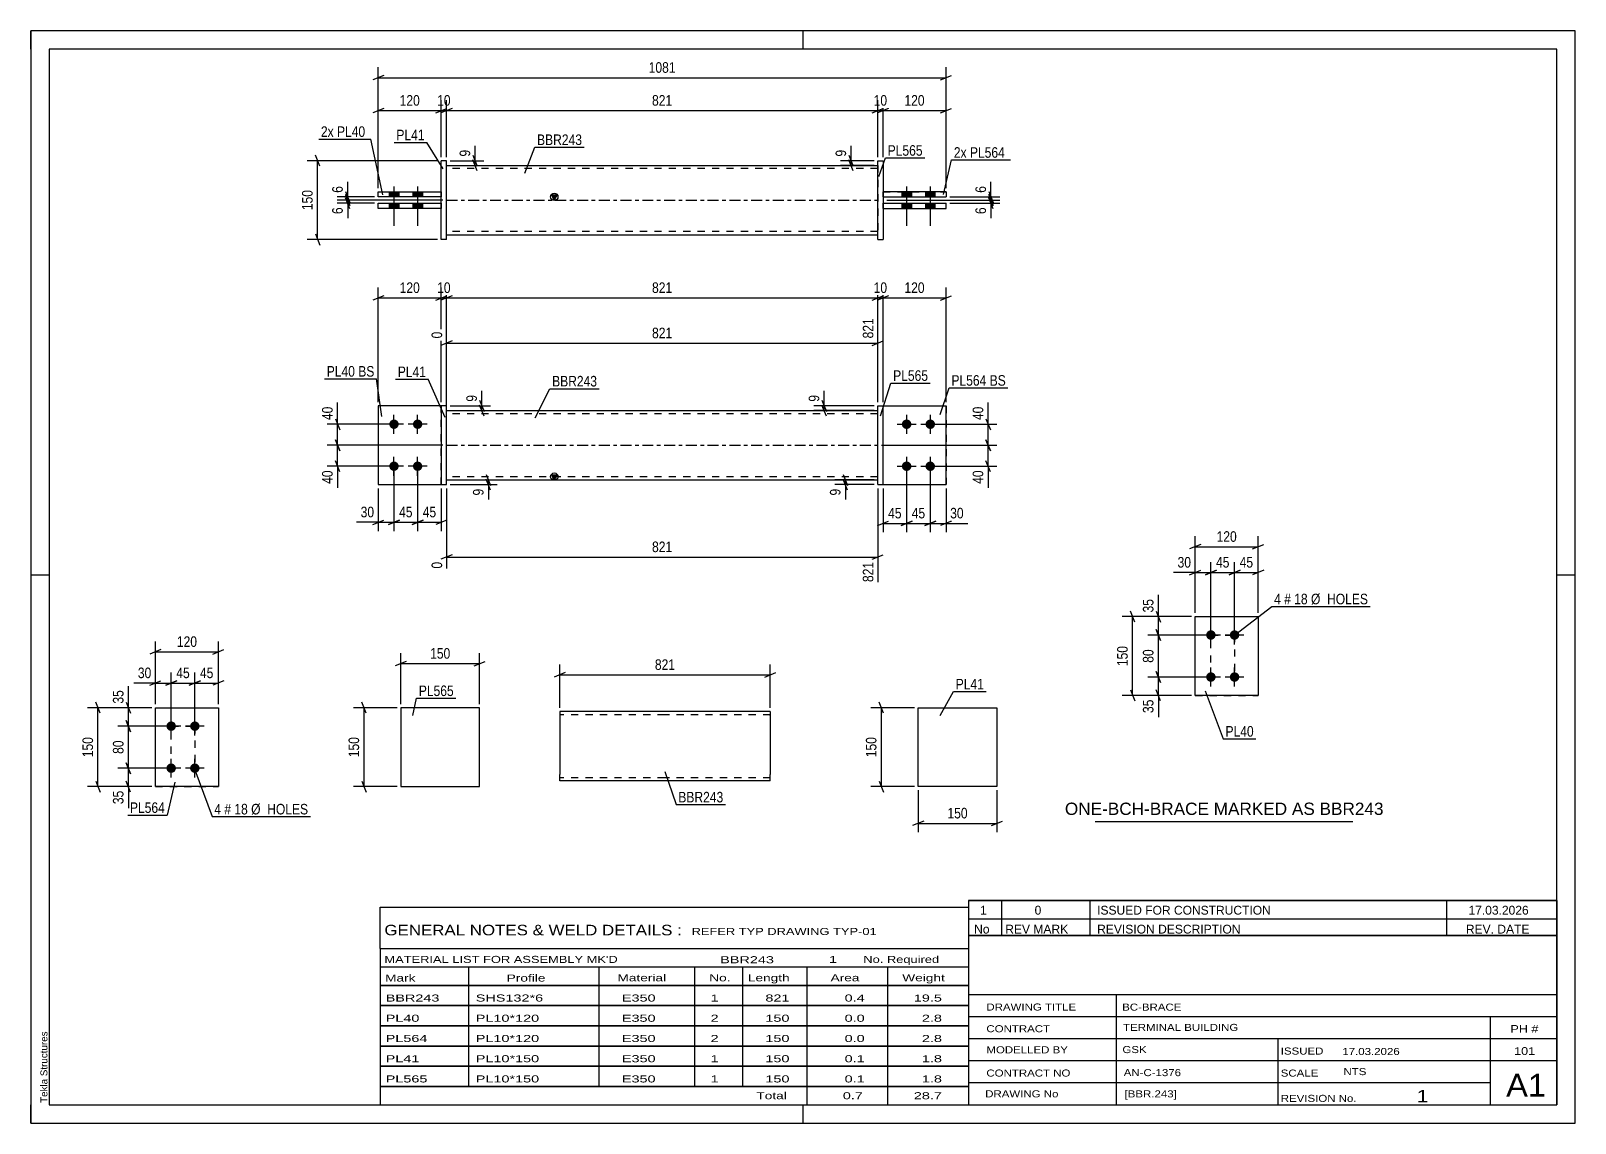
# Paper-space layout 'Layout1' of a CAD drawing. Header units: millimetres. Extents: x 0 to 420, y 0 to 297.
# The model-space entities are those that its viewports show. They can reach past a viewport. Long polylines and large blocks are cut down to what shows.
import ezdxf

# ---------------------------------------------------------------- set-up
doc = ezdxf.new("R2010")
doc.units = ezdxf.units.MM
doc.linetypes.add('DXK_LINE_DOT2', pattern=[3.9198, 1.9599, -1.9599])
doc.linetypes.add('DXK_LINE_DOT3', pattern=[5.9187, 2.979, -0.9799, 0.9799, -0.9799])
doc.layers.add('Viewport layer', color=7, linetype='Continuous', plot=False)
doc.styles.add('Arial', font='ARIAL.TTF', dxfattribs={"height": 0.2})
doc.styles.add('Arial Narrow', font='ARIALN.TTF', dxfattribs={"height": 0.2})

# ---------------------------------------------------------------- blocks, each defined once
blk = doc.blocks.new('Unknown-585697719-1128')
at = {"color": 5, "linetype": 'Continuous'}
for p, q in [((420, 297), (0, 297)), ((0, 297), (0, 0)), ((0, 292), (0, 297)), ((210, 292), (210, 297)), ((420, 0), (420, 297)), ((415, 292), (5, 292)), ((5, 292), (5, 5)), ((415, 5), (415, 292)), ((5, 149), (0, 149)), ((420, 149), (415, 149)), ((0, 0), (0, 5)), ((5, 5), (415, 5)), ((210, 0), (210, 5)), ((0, 0), (420, 0))]:
    blk.add_line(p, q, dxfattribs=at)
at = {"color": 174, "linetype": 'Continuous', "style": 'Arial'}
blk.add_text('Tekla Structures', height=1.9102, rotation=90, dxfattribs=at).set_placement((4.5, 5.5))
blk = doc.blocks.new('Part-585697719-1278 - 1262')
at = {"color": 2, "linetype": 'Continuous'}
for p, q in [((316.66, 137.72), (333.8, 137.72)), ((316.66, 116.29), (316.66, 137.72)), ((333.8, 137.72), (333.8, 137.72)), ((333.8, 137.72), (333.8, 116.29)), ((333.8, 116.29), (316.66, 116.29)), ((316.66, 116.29), (316.66, 116.29))]:
    blk.add_line(p, q, dxfattribs=at)
at = {"color": 7, "linetype": 'DXK_LINE_DOT2'}
for p, q in [((316.66, 137.72), (333.8, 137.72)), ((316.66, 116.29), (333.8, 116.29)), ((316.66, 116.29), (316.66, 116.29))]:
    blk.add_line(p, q, dxfattribs=at)
blk = doc.blocks.new('Bolt-585697719-1311 - 1262')
at = {"linetype": 'Continuous'}
for points in [[(320.94, 131.43), (320.68, 131.46), (320.42, 131.55), (320.19, 131.68), (319.99, 131.86), (319.83, 132.08), (319.72, 132.32), (319.67, 132.59), (319.67, 132.85), (319.72, 133.12), (319.83, 133.36), (319.99, 133.58), (320.19, 133.76), (320.42, 133.89), (320.68, 133.98), (320.94, 134.01), (321.21, 133.98), (321.47, 133.89), (321.7, 133.76), (321.9, 133.58), (322.06, 133.36), (322.17, 133.12), (322.22, 132.85), (322.22, 132.59), (322.17, 132.32), (322.06, 132.08), (321.9, 131.86), (321.7, 131.68), (321.47, 131.55), (321.21, 131.46)], [(327.37, 131.43), (327.1, 131.46), (326.85, 131.55), (326.62, 131.68), (326.42, 131.86), (326.26, 132.08), (326.15, 132.32), (326.09, 132.59), (326.09, 132.85), (326.15, 133.12), (326.26, 133.36), (326.42, 133.58), (326.62, 133.76), (326.85, 133.89), (327.1, 133.98), (327.37, 134.01), (327.64, 133.98), (327.9, 133.89), (328.13, 133.76), (328.33, 133.58), (328.49, 133.36), (328.6, 133.12), (328.65, 132.85), (328.65, 132.59), (328.6, 132.32), (328.49, 132.08), (328.33, 131.86), (328.13, 131.68), (327.9, 131.55), (327.64, 131.46)], [(320.94, 120.01), (320.68, 120.03), (320.42, 120.12), (320.19, 120.25), (319.99, 120.43), (319.83, 120.65), (319.72, 120.89), (319.67, 121.16), (319.67, 121.43), (319.72, 121.69), (319.83, 121.93), (319.99, 122.15), (320.19, 122.33), (320.42, 122.47), (320.68, 122.55), (320.94, 122.58), (321.21, 122.55), (321.47, 122.47), (321.7, 122.33), (321.9, 122.15), (322.06, 121.93), (322.17, 121.69), (322.22, 121.43), (322.22, 121.16), (322.17, 120.89), (322.06, 120.65), (321.9, 120.43), (321.7, 120.25), (321.47, 120.12), (321.21, 120.03)], [(327.37, 120.01), (327.1, 120.03), (326.85, 120.12), (326.62, 120.25), (326.42, 120.43), (326.26, 120.65), (326.15, 120.89), (326.09, 121.16), (326.09, 121.43), (326.15, 121.69), (326.26, 121.93), (326.42, 122.15), (326.62, 122.33), (326.85, 122.47), (327.1, 122.55), (327.37, 122.58), (327.64, 122.55), (327.9, 122.47), (328.13, 122.33), (328.33, 122.15), (328.49, 121.93), (328.6, 121.69), (328.65, 121.43), (328.65, 121.16), (328.6, 120.89), (328.49, 120.65), (328.33, 120.43), (328.13, 120.25), (327.9, 120.12), (327.64, 120.03)]]:
    blk.add_hatch(color=1, dxfattribs=at).paths.add_polyline_path(points)
at = {"color": 1, "linetype": 'Continuous'}
for p, q in [((320.94, 130.15), (320.94, 135.29)), ((327.37, 130.15), (327.37, 135.29)), ((323.52, 132.72), (318.37, 132.72)), ((329.94, 132.72), (324.8, 132.72)), ((320.94, 118.72), (320.94, 123.86)), ((327.37, 118.72), (327.37, 123.86)), ((323.52, 121.29), (318.37, 121.29)), ((329.94, 121.29), (324.8, 121.29))]:
    blk.add_line(p, q, dxfattribs=at)
blk = doc.blocks.new('Bolt-585697719-1585 - 1564')
at = {"linetype": 'Continuous'}
for points in [[(38.16, 106.66), (37.9, 106.68), (37.64, 106.77), (37.41, 106.9), (37.21, 107.08), (37.05, 107.3), (36.94, 107.55), (36.89, 107.81), (36.89, 108.08), (36.94, 108.34), (37.05, 108.59), (37.21, 108.8), (37.41, 108.98), (37.64, 109.12), (37.9, 109.2), (38.16, 109.23), (38.43, 109.2), (38.69, 109.12), (38.92, 108.98), (39.12, 108.8), (39.28, 108.59), (39.39, 108.34), (39.44, 108.08), (39.44, 107.81), (39.39, 107.55), (39.28, 107.3), (39.12, 107.08), (38.92, 106.9), (38.69, 106.77), (38.43, 106.68)], [(44.59, 106.66), (44.33, 106.68), (44.07, 106.77), (43.84, 106.9), (43.64, 107.08), (43.48, 107.3), (43.37, 107.55), (43.31, 107.81), (43.31, 108.08), (43.37, 108.34), (43.48, 108.59), (43.64, 108.8), (43.84, 108.98), (44.07, 109.12), (44.33, 109.2), (44.59, 109.23), (44.86, 109.2), (45.12, 109.12), (45.35, 108.98), (45.55, 108.8), (45.71, 108.59), (45.82, 108.34), (45.87, 108.08), (45.87, 107.81), (45.82, 107.55), (45.71, 107.3), (45.55, 107.08), (45.35, 106.9), (45.12, 106.77), (44.86, 106.68)], [(38.16, 95.23), (37.9, 95.26), (37.64, 95.34), (37.41, 95.47), (37.21, 95.65), (37.05, 95.87), (36.94, 96.12), (36.89, 96.38), (36.89, 96.65), (36.94, 96.91), (37.05, 97.16), (37.21, 97.37), (37.41, 97.55), (37.64, 97.69), (37.9, 97.77), (38.16, 97.8), (38.43, 97.77), (38.69, 97.69), (38.92, 97.55), (39.12, 97.37), (39.28, 97.16), (39.39, 96.91), (39.44, 96.65), (39.44, 96.38), (39.39, 96.12), (39.28, 95.87), (39.12, 95.65), (38.92, 95.47), (38.69, 95.34), (38.43, 95.26)], [(44.59, 95.23), (44.33, 95.26), (44.07, 95.34), (43.84, 95.47), (43.64, 95.65), (43.48, 95.87), (43.37, 96.12), (43.31, 96.38), (43.31, 96.65), (43.37, 96.91), (43.48, 97.16), (43.64, 97.37), (43.84, 97.55), (44.07, 97.69), (44.33, 97.77), (44.59, 97.8), (44.86, 97.77), (45.12, 97.69), (45.35, 97.55), (45.55, 97.37), (45.71, 97.16), (45.82, 96.91), (45.87, 96.65), (45.87, 96.38), (45.82, 96.12), (45.71, 95.87), (45.55, 95.65), (45.35, 95.47), (45.12, 95.34), (44.86, 95.26)]]:
    blk.add_hatch(color=1, dxfattribs=at).paths.add_polyline_path(points)
at = {"color": 1, "linetype": 'Continuous'}
for p, q in [((38.16, 105.37), (38.16, 110.51)), ((44.59, 105.37), (44.59, 110.51)), ((40.74, 107.94), (35.59, 107.94)), ((47.16, 107.94), (42.02, 107.94)), ((38.16, 93.94), (38.16, 99.09)), ((44.59, 93.94), (44.59, 99.09)), ((40.74, 96.51), (35.59, 96.51)), ((47.16, 96.51), (42.02, 96.51))]:
    blk.add_line(p, q, dxfattribs=at)
blk = doc.blocks.new('Part-585697719-1580 - 1564')
at = {"color": 2, "linetype": 'Continuous'}
for p, q in [((33.88, 112.94), (51.02, 112.94)), ((33.88, 91.51), (33.88, 112.94)), ((51.02, 112.94), (51.02, 112.94)), ((51.02, 112.94), (51.02, 91.51)), ((51.02, 91.51), (33.88, 91.51)), ((33.88, 91.51), (33.88, 91.51))]:
    blk.add_line(p, q, dxfattribs=at)
at = {"color": 7, "linetype": 'DXK_LINE_DOT2'}
for p, q in [((33.88, 112.94), (51.02, 112.94)), ((33.88, 91.51), (51.02, 91.51)), ((33.88, 91.51), (33.88, 91.51))]:
    blk.add_line(p, q, dxfattribs=at)
blk = doc.blocks.new('Part-585697719-1938 - 1922')
at = {"color": 2, "linetype": 'Continuous'}
for p, q in [((111.61, 195.04), (94.47, 195.04)), ((94.47, 195.04), (94.47, 173.61)), ((94.47, 173.61), (111.61, 173.61))]:
    blk.add_line(p, q, dxfattribs=at)
at = {"color": 7, "linetype": 'DXK_LINE_DOT2'}
blk.add_line((111.61, 173.61), (111.61, 195.04), dxfattribs=at)
blk = doc.blocks.new('Part-585697719-1928 - 1922')
at = {"color": 7, "linetype": 'DXK_LINE_DOT2'}
for p, q in [((231.76, 195.04), (248.9, 195.04)), ((231.76, 173.61), (231.76, 195.04)), ((231.76, 195.04), (248.9, 195.04)), ((248.9, 195.04), (248.9, 195.04)), ((248.9, 195.04), (248.9, 173.61)), ((231.76, 173.61), (231.76, 173.61)), ((231.76, 173.61), (248.9, 173.61)), ((231.76, 173.61), (248.9, 173.61))]:
    blk.add_line(p, q, dxfattribs=at)
blk = doc.blocks.new('Part-585697719-1933 - 1922')
at = {"color": 2, "linetype": 'Continuous'}
for p, q in [((230.33, 195.04), (231.76, 195.04)), ((230.33, 173.61), (230.33, 195.04)), ((231.76, 173.61), (231.76, 195.04)), ((230.33, 173.61), (230.33, 173.61)), ((230.33, 173.61), (231.76, 173.61))]:
    blk.add_line(p, q, dxfattribs=at)
at = {"color": 7, "linetype": 'DXK_LINE_DOT2'}
for p, q in [((230.33, 195.04), (231.76, 195.04)), ((230.33, 173.61), (231.76, 173.61))]:
    blk.add_line(p, q, dxfattribs=at)
blk = doc.blocks.new('Part-585697719-1943 - 1922')
at = {"linetype": 'Continuous'}
blk.add_hatch(color=2, dxfattribs=at).paths.add_polyline_path([(142.36, 174.9), (141.56, 176.3), (143.16, 176.3)])
at = {"color": 2, "linetype": 'Continuous'}
for p, q in [((113.04, 193.76), (230.33, 193.76)), ((113.04, 174.9), (230.33, 174.9)), ((142.36, 174.9), (141.56, 176.3)), ((141.56, 176.3), (143.16, 176.3)), ((143.16, 176.3), (142.36, 174.9))]:
    blk.add_line(p, q, dxfattribs=at)
at = {"color": 7, "linetype": 'DXK_LINE_DOT2'}
for p, q in [((113.04, 174.9), (113.04, 193.76)), ((230.33, 174.9), (230.33, 193.76)), ((230.33, 192.9), (113.04, 192.9)), ((230.33, 175.76), (113.04, 175.76))]:
    blk.add_line(p, q, dxfattribs=at)
at = {"color": 7, "linetype": 'DXK_LINE_DOT3'}
blk.add_line((113.04, 184.33), (230.33, 184.33), dxfattribs=at)
at = {"color": 2, "linetype": 'Continuous'}
blk.add_circle((142.36, 175.8), 1, dxfattribs=at)
blk = doc.blocks.new('Part-585697719-1948 - 1922')
at = {"color": 2, "linetype": 'Continuous'}
for p, q in [((231.76, 195.04), (248.9, 195.04)), ((248.9, 195.04), (248.9, 195.04)), ((248.9, 173.61), (248.9, 195.04)), ((231.76, 173.61), (248.9, 173.61))]:
    blk.add_line(p, q, dxfattribs=at)
at = {"color": 7, "linetype": 'DXK_LINE_DOT2'}
for p, q in [((231.76, 195.04), (248.9, 195.04)), ((231.76, 173.61), (231.76, 195.04)), ((248.9, 195.04), (248.9, 195.04)), ((231.76, 173.61), (231.76, 173.61)), ((231.76, 173.61), (248.9, 173.61))]:
    blk.add_line(p, q, dxfattribs=at)
blk = doc.blocks.new('Bolt-585697719-1950 - 1922')
at = {"linetype": 'Continuous'}
for points in [[(98.76, 188.76, -1), (98.76, 191.33, -1)], [(105.19, 188.76, -1), (105.19, 191.33, -1)], [(98.76, 177.33, -1), (98.76, 179.9, -1)], [(105.19, 177.33, -1), (105.19, 179.9, -1)]]:
    blk.add_hatch(color=1, dxfattribs=at).paths.add_polyline_path(points)
at = {"color": 1, "linetype": 'Continuous'}
for p, q in [((101.33, 190.04), (96.19, 190.04)), ((98.76, 187.47), (98.76, 192.61)), ((107.76, 190.04), (102.61, 190.04)), ((105.19, 187.47), (105.19, 192.61)), ((98.76, 176.04), (98.76, 181.19)), ((105.19, 176.04), (105.19, 181.19)), ((101.33, 178.61), (96.19, 178.61)), ((107.76, 178.61), (102.61, 178.61))]:
    blk.add_line(p, q, dxfattribs=at)
blk = doc.blocks.new('Bolt-585697719-1951 - 1922')
at = {"linetype": 'Continuous'}
for points in [[(238.19, 191.33), (238.46, 191.3), (238.71, 191.22), (238.94, 191.08), (239.14, 190.9), (239.3, 190.69), (239.41, 190.44), (239.47, 190.18), (239.47, 189.91), (239.41, 189.65), (239.3, 189.4), (239.14, 189.18), (238.94, 189), (238.71, 188.87), (238.46, 188.79), (238.19, 188.76), (237.92, 188.79), (237.66, 188.87), (237.43, 189), (237.23, 189.18), (237.07, 189.4), (236.97, 189.65), (236.91, 189.91), (236.91, 190.18), (236.97, 190.44), (237.07, 190.69), (237.23, 190.9), (237.43, 191.08), (237.66, 191.22), (237.92, 191.3)], [(244.62, 191.33), (244.88, 191.3), (245.14, 191.22), (245.37, 191.08), (245.57, 190.9), (245.73, 190.69), (245.84, 190.44), (245.9, 190.18), (245.9, 189.91), (245.84, 189.65), (245.73, 189.4), (245.57, 189.18), (245.37, 189), (245.14, 188.87), (244.88, 188.79), (244.62, 188.76), (244.35, 188.79), (244.09, 188.87), (243.86, 189), (243.66, 189.18), (243.5, 189.4), (243.39, 189.65), (243.34, 189.91), (243.34, 190.18), (243.39, 190.44), (243.5, 190.69), (243.66, 190.9), (243.86, 191.08), (244.09, 191.22), (244.35, 191.3)], [(238.19, 179.9), (238.46, 179.87), (238.71, 179.79), (238.94, 179.65), (239.14, 179.47), (239.3, 179.26), (239.41, 179.01), (239.47, 178.75), (239.47, 178.48), (239.41, 178.22), (239.3, 177.97), (239.14, 177.75), (238.94, 177.57), (238.71, 177.44), (238.46, 177.36), (238.19, 177.33), (237.92, 177.36), (237.66, 177.44), (237.43, 177.57), (237.23, 177.75), (237.07, 177.97), (236.97, 178.22), (236.91, 178.48), (236.91, 178.75), (236.97, 179.01), (237.07, 179.26), (237.23, 179.47), (237.43, 179.65), (237.66, 179.79), (237.92, 179.87)], [(244.62, 179.9), (244.88, 179.87), (245.14, 179.79), (245.37, 179.65), (245.57, 179.47), (245.73, 179.26), (245.84, 179.01), (245.9, 178.75), (245.9, 178.48), (245.84, 178.22), (245.73, 177.97), (245.57, 177.75), (245.37, 177.57), (245.14, 177.44), (244.88, 177.36), (244.62, 177.33), (244.35, 177.36), (244.09, 177.44), (243.86, 177.57), (243.66, 177.75), (243.5, 177.97), (243.39, 178.22), (243.34, 178.48), (243.34, 178.75), (243.39, 179.01), (243.5, 179.26), (243.66, 179.47), (243.86, 179.65), (244.09, 179.79), (244.35, 179.87)]]:
    blk.add_hatch(color=1, dxfattribs=at).paths.add_polyline_path(points)
at = {"color": 1, "linetype": 'Continuous'}
for p, q in [((235.62, 190.04), (240.76, 190.04)), ((238.19, 192.61), (238.19, 187.47)), ((242.04, 190.04), (247.19, 190.04)), ((244.62, 192.61), (244.62, 187.47)), ((238.19, 181.19), (238.19, 176.04)), ((244.62, 181.19), (244.62, 176.04)), ((235.62, 178.61), (240.76, 178.61)), ((242.04, 178.61), (247.19, 178.61))]:
    blk.add_line(p, q, dxfattribs=at)
blk = doc.blocks.new('Part-585697719-1956 - 1922')
at = {"color": 2, "linetype": 'Continuous'}
for p, q in [((113.04, 195.04), (111.61, 195.04)), ((111.61, 195.04), (111.61, 173.61)), ((113.04, 173.61), (113.04, 195.04)), ((111.61, 173.61), (113.04, 173.61))]:
    blk.add_line(p, q, dxfattribs=at)
blk = doc.blocks.new('Part-585697719-1961 - 1922')
at = {"color": 7, "linetype": 'DXK_LINE_DOT2'}
for p, q in [((111.61, 195.04), (94.47, 195.04)), ((94.47, 195.04), (94.47, 173.61)), ((111.61, 173.61), (111.61, 195.04)), ((94.47, 173.61), (111.61, 173.61))]:
    blk.add_line(p, q, dxfattribs=at)
blk = doc.blocks.new('Bolt-585697719-2276 - 2273')
at = {"linetype": 'Continuous'}
for points in [[(97.47, 251.84), (100.04, 251.84), (100.04, 253.27), (97.47, 253.27)], [(97.47, 251.84), (100.04, 251.84), (100.04, 253.27), (97.47, 253.27)], [(103.9, 251.84), (106.47, 251.84), (106.47, 253.27), (103.9, 253.27)], [(103.9, 251.84), (106.47, 251.84), (106.47, 253.27), (103.9, 253.27)], [(97.47, 248.7), (100.04, 248.7), (100.04, 250.13), (97.47, 250.13)], [(97.47, 248.7), (100.04, 248.7), (100.04, 250.13), (97.47, 250.13)], [(103.9, 248.7), (106.47, 248.7), (106.47, 250.13), (103.9, 250.13)], [(103.9, 248.7), (106.47, 248.7), (106.47, 250.13), (103.9, 250.13)]]:
    blk.add_hatch(color=1, dxfattribs=at).paths.add_polyline_path(points)
at = {"color": 1, "linetype": 'Continuous'}
for p, q in [((97.47, 253.27), (97.47, 251.84)), ((97.47, 253.27), (97.47, 251.84)), ((98.76, 254.7), (98.76, 243.99)), ((98.76, 254.7), (98.76, 243.99)), ((100.04, 253.27), (100.04, 251.84)), ((100.04, 253.27), (100.04, 251.84)), ((103.9, 253.27), (103.9, 251.84)), ((103.9, 253.27), (103.9, 251.84)), ((105.19, 254.7), (105.19, 243.99)), ((105.19, 254.7), (105.19, 243.99)), ((106.47, 253.27), (106.47, 251.84)), ((106.47, 253.27), (106.47, 251.84)), ((97.47, 250.13), (97.47, 248.7)), ((97.47, 250.13), (97.47, 248.7)), ((100.04, 250.13), (100.04, 248.7)), ((100.04, 250.13), (100.04, 248.7)), ((103.9, 250.13), (103.9, 248.7)), ((103.9, 250.13), (103.9, 248.7)), ((106.47, 250.13), (106.47, 248.7)), ((106.47, 250.13), (106.47, 248.7))]:
    blk.add_line(p, q, dxfattribs=at)
blk = doc.blocks.new('Part-585697719-2291 - 2273')
at = {"color": 2, "linetype": 'Continuous'}
for p, q in [((248.9, 253.27), (231.76, 253.27)), ((231.76, 251.84), (231.76, 253.27)), ((248.9, 253.27), (248.9, 251.84)), ((231.76, 251.85), (231.76, 251.84)), ((231.76, 251.84), (248.9, 251.84))]:
    blk.add_line(p, q, dxfattribs=at)
at = {"color": 7, "linetype": 'DXK_LINE_DOT2'}
for p, q in [((231.76, 253.27), (231.76, 253.27)), ((231.76, 253.27), (248.9, 253.27)), ((248.9, 253.27), (248.9, 253.27)), ((231.76, 251.85), (248.9, 251.85))]:
    blk.add_line(p, q, dxfattribs=at)
blk = doc.blocks.new('Bolt-585697719-2275 - 2273')
at = {"linetype": 'Continuous'}
for points in [[(239.47, 253.27), (236.9, 253.27), (236.9, 251.85), (239.47, 251.85)], [(239.47, 253.27), (236.9, 253.27), (236.9, 251.84), (239.47, 251.84)], [(245.9, 253.27), (243.33, 253.27), (243.33, 251.85), (245.9, 251.85)], [(245.9, 253.27), (243.33, 253.27), (243.33, 251.84), (245.9, 251.84)], [(239.47, 250.13), (236.9, 250.13), (236.9, 248.7), (239.47, 248.7)], [(239.47, 250.13), (236.9, 250.13), (236.9, 248.7), (239.47, 248.7)], [(245.9, 250.13), (243.33, 250.13), (243.33, 248.7), (245.9, 248.7)], [(245.9, 250.13), (243.33, 250.13), (243.33, 248.7), (245.9, 248.7)]]:
    blk.add_hatch(color=1, dxfattribs=at).paths.add_polyline_path(points)
at = {"color": 1, "linetype": 'Continuous'}
for p, q in [((236.9, 253.27), (236.9, 251.85)), ((236.9, 253.27), (236.9, 251.84)), ((238.19, 254.7), (238.19, 243.99)), ((238.19, 254.7), (238.19, 243.99)), ((239.47, 253.27), (239.47, 251.85)), ((239.47, 253.27), (239.47, 251.84)), ((243.33, 253.27), (243.33, 251.85)), ((243.33, 253.27), (243.33, 251.84)), ((244.62, 254.7), (244.62, 243.99)), ((244.62, 254.7), (244.62, 243.99)), ((245.9, 253.27), (245.9, 251.85)), ((245.9, 253.27), (245.9, 251.84)), ((236.9, 250.13), (236.9, 248.7)), ((236.9, 250.13), (236.9, 248.7)), ((239.47, 250.13), (239.47, 248.7)), ((239.47, 250.13), (239.47, 248.7)), ((243.33, 250.13), (243.33, 248.7)), ((243.33, 250.13), (243.33, 248.7)), ((245.9, 250.13), (245.9, 248.7)), ((245.9, 250.13), (245.9, 248.7))]:
    blk.add_line(p, q, dxfattribs=at)
blk = doc.blocks.new('Part-585697719-2281 - 2273')
at = {"color": 2, "linetype": 'Continuous'}
for p, q in [((113.04, 261.7), (111.61, 261.7)), ((111.61, 240.27), (111.61, 261.7)), ((113.04, 240.27), (113.04, 261.7)), ((113.04, 240.27), (111.61, 240.27))]:
    blk.add_line(p, q, dxfattribs=at)
blk = doc.blocks.new('Part-585697719-2286 - 2273')
at = {"color": 2, "linetype": 'Continuous'}
for p, q in [((94.47, 253.27), (111.61, 253.27)), ((94.47, 251.84), (94.47, 253.27)), ((111.61, 253.27), (111.61, 251.84)), ((111.61, 251.84), (94.47, 251.84))]:
    blk.add_line(p, q, dxfattribs=at)
blk = doc.blocks.new('Part-585697719-2311 - 2273')
at = {"color": 2, "linetype": 'Continuous'}
for p, q in [((230.33, 261.7), (230.33, 261.7)), ((230.33, 240.27), (230.33, 261.7)), ((230.33, 261.7), (231.76, 261.7)), ((231.76, 261.7), (231.76, 261.7)), ((231.76, 261.7), (231.76, 240.27)), ((230.33, 240.27), (231.76, 240.27)), ((230.33, 240.27), (230.33, 240.27)), ((231.76, 240.27), (231.76, 240.27))]:
    blk.add_line(p, q, dxfattribs=at)
at = {"color": 7, "linetype": 'DXK_LINE_DOT2'}
for p, q in [((230.33, 261.7), (230.33, 261.7)), ((230.33, 261.7), (231.76, 261.7)), ((230.33, 240.27), (231.76, 240.27))]:
    blk.add_line(p, q, dxfattribs=at)
blk = doc.blocks.new('Part-585697719-2296 - 2273')
at = {"color": 2, "linetype": 'Continuous'}
for p, q in [((231.76, 250.13), (248.9, 250.13)), ((231.76, 248.7), (231.76, 250.13)), ((231.76, 248.7), (231.76, 248.7)), ((231.76, 248.7), (248.9, 248.7)), ((248.9, 248.7), (248.9, 250.13))]:
    blk.add_line(p, q, dxfattribs=at)
at = {"color": 7, "linetype": 'DXK_LINE_DOT2'}
for p, q in [((231.76, 250.13), (248.9, 250.13)), ((231.76, 248.7), (248.9, 248.7))]:
    blk.add_line(p, q, dxfattribs=at)
blk = doc.blocks.new('Part-585697719-2301 - 2273')
at = {"linetype": 'Continuous'}
blk.add_hatch(color=2, dxfattribs=at).paths.add_polyline_path([(142.36, 250.99), (141.56, 252.39), (143.16, 252.39)])
at = {"color": 2, "linetype": 'Continuous'}
for p, q in [((113.04, 260.42), (230.33, 260.42)), ((142.36, 250.99), (141.56, 252.39)), ((141.56, 252.39), (143.16, 252.39)), ((143.16, 252.39), (142.36, 250.99)), ((113.04, 241.56), (230.33, 241.56))]:
    blk.add_line(p, q, dxfattribs=at)
at = {"color": 7, "linetype": 'DXK_LINE_DOT2'}
for p, q in [((113.04, 241.56), (113.04, 260.42)), ((230.33, 260.42), (230.33, 241.56)), ((230.33, 259.56), (113.04, 259.56)), ((230.33, 242.42), (113.04, 242.42))]:
    blk.add_line(p, q, dxfattribs=at)
at = {"color": 7, "linetype": 'DXK_LINE_DOT3'}
blk.add_line((113.04, 250.99), (230.33, 250.99), dxfattribs=at)
at = {"color": 2, "linetype": 'Continuous'}
blk.add_circle((142.36, 251.89), 1, dxfattribs=at)
blk = doc.blocks.new('Part-585697719-2316 - 2273')
at = {"color": 2, "linetype": 'Continuous'}
for p, q in [((94.47, 248.7), (94.47, 250.13)), ((94.47, 250.13), (111.61, 250.13)), ((111.61, 248.7), (94.47, 248.7)), ((111.61, 250.13), (111.61, 248.7))]:
    blk.add_line(p, q, dxfattribs=at)
blk = doc.blocks.new('Part-585697719-1238 - 1220')
at = {"color": 2, "linetype": 'Continuous'}
for p, q in [((241.32, 91.51), (241.32, 112.94)), ((241.32, 112.94), (262.74, 112.94)), ((262.74, 112.94), (262.74, 91.51)), ((262.74, 91.51), (241.32, 91.51))]:
    blk.add_line(p, q, dxfattribs=at)
blk = doc.blocks.new('Part-585697719-1540 - 1524')
at = {"color": 2, "linetype": 'Continuous'}
for p, q in [((122.04, 112.94), (100.61, 112.94)), ((100.61, 112.94), (100.62, 91.51)), ((122.04, 91.51), (122.04, 112.94)), ((100.62, 91.51), (122.04, 91.51))]:
    blk.add_line(p, q, dxfattribs=at)
blk = doc.blocks.new('Part-585697719-1431 - 1415')
at = {"color": 2, "linetype": 'Continuous'}
for p, q in [((172.41, 111.9), (143.84, 111.9)), ((143.84, 111.9), (143.84, 94.76)), ((201.09, 111.9), (172.51, 111.9)), ((201.09, 111.9), (201.09, 94.76)), ((143.84, 93.54), (143.84, 94.76)), ((143.84, 93.17), (143.84, 93.54)), ((143.84, 93.04), (143.84, 93.17)), ((172.41, 93.04), (143.84, 93.04)), ((201.09, 93.04), (172.51, 93.04)), ((201.09, 93.04), (201.09, 94.76))]:
    blk.add_line(p, q, dxfattribs=at)
at = {"color": 7, "linetype": 'DXK_LINE_DOT2'}
for p, q in [((172.41, 111.04), (143.84, 111.04)), ((201.09, 111.04), (172.51, 111.04)), ((201.09, 111.04), (201.09, 110.98)), ((201.09, 110.98), (201.09, 111.04)), ((201.09, 110.84), (201.09, 110.98)), ((201.09, 110.98), (201.09, 110.84)), ((143.84, 94.1), (143.84, 94.76)), ((143.84, 93.54), (143.84, 94.43)), ((143.84, 93.9), (143.84, 93.96)), ((143.84, 93.9), (143.84, 93.96)), ((172.41, 93.9), (143.84, 93.9)), ((143.84, 93.04), (143.84, 93.04)), ((201.09, 93.9), (172.51, 93.9)), ((201.09, 93.96), (201.09, 94.43)), ((201.09, 93.9), (201.09, 93.96))]:
    blk.add_line(p, q, dxfattribs=at)
blk = doc.blocks.new('Rectangle-585697719-1398 - 1262')
at = {"color": 1, "linetype": 'DXK_LINE_DOT2'}
blk.add_lwpolyline([(320.94, 132.72), (327.37, 132.72), (327.37, 121.29), (320.94, 121.29), (320.94, 132.72)], close=True, dxfattribs=at)
blk = doc.blocks.new('Rectangle-585697719-1700 - 1564')
at = {"color": 1, "linetype": 'DXK_LINE_DOT2'}
blk.add_lwpolyline([(38.16, 107.94), (44.59, 107.94), (44.59, 96.51), (38.16, 96.51), (38.16, 107.94)], close=True, dxfattribs=at)
blk = doc.blocks.new('StraightDimension-585697719-1377 - 1262')
at = {"color": 7, "linetype": 'Continuous'}
for p, q in [((316.66, 138.72), (316.66, 152.57)), ((320.94, 133.72), (320.94, 152.57)), ((315.16, 149.12), (318.16, 150.32)), ((316.66, 149.72), (320.94, 149.72)), ((322.44, 150.32), (319.44, 149.12))]:
    blk.add_line(p, q, dxfattribs=at)
at = {"color": 0}
blk.add_wipeout([(316.13, 150.47), (316.13, 154.67), (311.28, 154.67), (311.28, 150.47)], dxfattribs=at)
at = {"color": 7, "linetype": 'Continuous'}
blk.add_line((316.66, 149.72), (310.75, 149.72), dxfattribs=at)
blk.add_line((316.66, 149.72), (310.75, 149.72), dxfattribs=at)
at = {"color": 3, "style": 'Arial Narrow'}
blk.add_text('30', height=2.863, dxfattribs=at).set_placement((311.88, 151.07))
blk = doc.blocks.new('StraightDimension-585697719-1313 - 1262')
at = {"color": 7, "linetype": 'Continuous'}
for p, q in [((306.06, 122.79), (307.26, 119.79)), ((319.94, 121.29), (303.81, 121.29)), ((307.26, 114.79), (306.06, 117.79)), ((306.66, 116.29), (306.66, 121.29)), ((315.66, 116.29), (303.81, 116.29))]:
    blk.add_line(p, q, dxfattribs=at)
at = {"color": 0}
blk.add_wipeout([(305.91, 115.77), (301.71, 115.77), (301.71, 110.91), (305.91, 110.91)], dxfattribs=at)
at = {"color": 7, "linetype": 'Continuous'}
blk.add_line((306.66, 116.29), (306.66, 110.39), dxfattribs=at)
blk.add_line((306.66, 116.29), (306.66, 110.39), dxfattribs=at)
at = {"color": 3, "style": 'Arial Narrow'}
blk.add_text('35', height=2.863, rotation=90.0002, dxfattribs=at).set_placement((305.31, 111.51))
blk = doc.blocks.new('StraightDimension-585697719-1345 - 1262')
at = {"color": 7, "linetype": 'Continuous'}
for p, q in [((300.26, 136.22), (299.06, 139.22)), ((315.66, 137.72), (296.81, 137.72)), ((299.66, 116.29), (299.66, 137.72)), ((299.06, 117.79), (300.26, 114.79)), ((315.66, 116.29), (296.81, 116.29))]:
    blk.add_line(p, q, dxfattribs=at)
at = {"color": 0}
blk.add_wipeout([(298.91, 130.35), (294.71, 130.35), (294.71, 123.66), (298.91, 123.66)], dxfattribs=at)
at = {"color": 3, "style": 'Arial Narrow'}
blk.add_text('150', height=2.863, rotation=90.0002, dxfattribs=at).set_placement((298.31, 124.26))
blk = doc.blocks.new('StraightDimension-585697719-1334 - 1262')
at = {"color": 7, "linetype": 'Continuous'}
for p, q in [((306.06, 139.22), (307.26, 136.22)), ((315.66, 137.72), (303.81, 137.72)), ((306.66, 132.72), (306.66, 137.72)), ((319.94, 132.72), (303.81, 132.72)), ((307.26, 131.22), (306.06, 134.22))]:
    blk.add_line(p, q, dxfattribs=at)
at = {"color": 0}
blk.add_wipeout([(305.91, 143.1), (301.71, 143.1), (301.71, 138.25), (305.91, 138.25)], dxfattribs=at)
at = {"color": 7, "linetype": 'Continuous'}
blk.add_line((306.66, 137.72), (306.66, 143.63), dxfattribs=at)
blk.add_line((306.66, 137.72), (306.66, 143.63), dxfattribs=at)
at = {"color": 3, "style": 'Arial Narrow'}
blk.add_text('35', height=2.863, rotation=90.0002, dxfattribs=at).set_placement((305.31, 138.85))
blk = doc.blocks.new('StraightDimension-585697719-1388 - 1262')
at = {"color": 7, "linetype": 'Continuous'}
for p, q in [((318.16, 157.32), (315.16, 156.12)), ((316.66, 138.72), (316.66, 159.57)), ((316.66, 156.72), (333.8, 156.72)), ((332.3, 156.12), (335.3, 157.32)), ((333.8, 138.72), (333.8, 159.57))]:
    blk.add_line(p, q, dxfattribs=at)
at = {"color": 0}
blk.add_wipeout([(328.57, 157.47), (328.57, 161.67), (321.89, 161.67), (321.89, 157.47)], dxfattribs=at)
at = {"color": 3, "style": 'Arial Narrow'}
blk.add_text('120', height=2.863, dxfattribs=at).set_placement((322.49, 158.07))
blk = doc.blocks.new('StraightDimension-585697719-1324 - 1262')
at = {"color": 7, "linetype": 'Continuous'}
for p, q in [((319.94, 132.72), (303.81, 132.72)), ((306.06, 134.22), (307.26, 131.22)), ((306.66, 121.29), (306.66, 132.72)), ((307.26, 119.79), (306.06, 122.79)), ((319.94, 121.29), (303.81, 121.29))]:
    blk.add_line(p, q, dxfattribs=at)
at = {"color": 0}
blk.add_wipeout([(305.91, 129.43), (301.71, 129.43), (301.71, 124.58), (305.91, 124.58)], dxfattribs=at)
at = {"color": 3, "style": 'Arial Narrow'}
blk.add_text('80', height=2.863, rotation=90.0002, dxfattribs=at).set_placement((305.31, 125.18))
blk = doc.blocks.new('StraightDimension-585697719-1356 - 1262')
at = {"color": 7, "linetype": 'Continuous'}
for p, q in [((327.37, 133.72), (327.37, 152.57)), ((333.8, 138.72), (333.8, 152.57)), ((325.87, 149.12), (328.87, 150.32)), ((327.37, 149.72), (333.8, 149.72)), ((335.3, 150.32), (332.3, 149.12))]:
    blk.add_line(p, q, dxfattribs=at)
at = {"color": 0}
blk.add_wipeout([(333.01, 150.47), (333.01, 154.67), (328.16, 154.67), (328.16, 150.47)], dxfattribs=at)
at = {"color": 3, "style": 'Arial Narrow'}
blk.add_text('45', height=2.863, dxfattribs=at).set_placement((328.76, 151.07))
blk = doc.blocks.new('StraightDimension-585697719-1367 - 1262')
at = {"color": 7, "linetype": 'Continuous'}
for p, q in [((320.94, 133.72), (320.94, 152.57)), ((327.37, 133.72), (327.37, 152.57)), ((319.44, 149.12), (322.44, 150.32)), ((320.94, 149.72), (327.37, 149.72)), ((328.87, 150.32), (325.87, 149.12))]:
    blk.add_line(p, q, dxfattribs=at)
at = {"color": 0}
blk.add_wipeout([(326.59, 150.47), (326.59, 154.67), (321.73, 154.67), (321.73, 150.47)], dxfattribs=at)
at = {"color": 3, "style": 'Arial Narrow'}
blk.add_text('45', height=2.863, dxfattribs=at).set_placement((322.33, 151.07))
blk = doc.blocks.new('StraightDimension-585697719-1587 - 1564')
at = {"color": 7, "linetype": 'Continuous'}
for p, q in [((33.88, 113.94), (33.88, 131)), ((51.02, 113.94), (51.02, 131)), ((35.38, 128.75), (32.38, 127.55)), ((33.88, 128.15), (51.02, 128.15)), ((49.52, 127.55), (52.52, 128.75))]:
    blk.add_line(p, q, dxfattribs=at)
at = {"color": 0}
blk.add_wipeout([(45.79, 128.9), (45.79, 133.1), (39.11, 133.1), (39.11, 128.9)], dxfattribs=at)
at = {"color": 3, "style": 'Arial Narrow'}
blk.add_text('120', height=2.863, dxfattribs=at).set_placement((39.71, 129.5))
blk = doc.blocks.new('StraightDimension-585697719-1687 - 1564')
at = {"color": 7, "linetype": 'Continuous'}
for p, q in [((25.93, 98.01), (27.13, 95.01)), ((37.16, 96.51), (23.68, 96.51)), ((27.13, 90.01), (25.93, 93.01)), ((26.53, 91.51), (26.53, 96.51)), ((32.88, 91.51), (23.68, 91.51))]:
    blk.add_line(p, q, dxfattribs=at)
at = {"color": 0}
blk.add_wipeout([(25.78, 90.99), (21.58, 90.99), (21.58, 86.13), (25.78, 86.13)], dxfattribs=at)
at = {"color": 7, "linetype": 'Continuous'}
blk.add_line((26.53, 91.51), (26.53, 85.61), dxfattribs=at)
blk.add_line((26.53, 91.51), (26.53, 85.61), dxfattribs=at)
at = {"color": 3, "style": 'Arial Narrow'}
blk.add_text('35', height=2.863, rotation=90.0002, dxfattribs=at).set_placement((25.18, 86.73))
blk = doc.blocks.new('StraightDimension-585697719-1623 - 1564')
at = {"color": 7, "linetype": 'Continuous'}
for p, q in [((38.16, 108.94), (38.16, 122.5)), ((44.59, 108.94), (44.59, 122.5)), ((36.66, 119.05), (39.66, 120.25)), ((38.16, 119.65), (44.59, 119.65)), ((46.09, 120.25), (43.09, 119.05))]:
    blk.add_line(p, q, dxfattribs=at)
at = {"color": 0}
blk.add_wipeout([(43.81, 120.4), (43.81, 124.6), (38.95, 124.6), (38.95, 120.4)], dxfattribs=at)
at = {"color": 3, "style": 'Arial Narrow'}
blk.add_text('45', height=2.863, dxfattribs=at).set_placement((39.55, 121))
blk = doc.blocks.new('StraightDimension-585697719-1607 - 1564')
at = {"color": 7, "linetype": 'Continuous'}
for p, q in [((44.59, 108.94), (44.59, 122.5)), ((51.02, 113.94), (51.02, 122.5)), ((43.09, 119.05), (46.09, 120.25)), ((44.59, 119.65), (51.02, 119.65)), ((52.52, 120.25), (49.52, 119.05))]:
    blk.add_line(p, q, dxfattribs=at)
at = {"color": 0}
blk.add_wipeout([(50.24, 120.4), (50.24, 124.6), (45.38, 124.6), (45.38, 120.4)], dxfattribs=at)
at = {"color": 3, "style": 'Arial Narrow'}
blk.add_text('45', height=2.863, dxfattribs=at).set_placement((45.98, 121))
blk = doc.blocks.new('StraightDimension-585697719-1633 - 1564')
at = {"color": 7, "linetype": 'Continuous'}
for p, q in [((33.88, 113.94), (33.88, 122.5)), ((38.16, 108.94), (38.16, 122.5)), ((32.38, 119.05), (35.38, 120.25)), ((33.88, 119.65), (38.16, 119.65)), ((39.66, 120.25), (36.66, 119.05))]:
    blk.add_line(p, q, dxfattribs=at)
at = {"color": 0}
blk.add_wipeout([(33.35, 120.4), (33.35, 124.6), (28.5, 124.6), (28.5, 120.4)], dxfattribs=at)
at = {"color": 7, "linetype": 'Continuous'}
blk.add_line((33.88, 119.65), (27.97, 119.65), dxfattribs=at)
blk.add_line((33.88, 119.65), (27.97, 119.65), dxfattribs=at)
at = {"color": 3, "style": 'Arial Narrow'}
blk.add_text('30', height=2.863, dxfattribs=at).set_placement((29.1, 121))
blk = doc.blocks.new('StraightDimension-585697719-1647 - 1564')
at = {"color": 7, "linetype": 'Continuous'}
for p, q in [((18.85, 111.44), (17.65, 114.44)), ((32.88, 112.94), (15.4, 112.94)), ((18.25, 91.51), (18.25, 112.94)), ((17.65, 93.01), (18.85, 90.01)), ((32.88, 91.51), (15.4, 91.51))]:
    blk.add_line(p, q, dxfattribs=at)
at = {"color": 0}
blk.add_wipeout([(17.5, 105.57), (13.3, 105.57), (13.3, 98.89), (17.5, 98.89)], dxfattribs=at)
at = {"color": 3, "style": 'Arial Narrow'}
blk.add_text('150', height=2.863, rotation=90.0002, dxfattribs=at).set_placement((16.9, 99.49))
blk = doc.blocks.new('StraightDimension-585697719-1664 - 1564')
at = {"color": 7, "linetype": 'Continuous'}
for p, q in [((25.93, 114.44), (27.13, 111.44)), ((32.88, 112.94), (23.68, 112.94)), ((27.13, 106.44), (25.93, 109.44)), ((26.53, 107.94), (26.53, 112.94)), ((37.16, 107.94), (23.68, 107.94))]:
    blk.add_line(p, q, dxfattribs=at)
at = {"color": 0}
blk.add_wipeout([(25.78, 118.32), (21.58, 118.32), (21.58, 113.47), (25.78, 113.47)], dxfattribs=at)
at = {"color": 7, "linetype": 'Continuous'}
blk.add_line((26.53, 112.94), (26.53, 118.85), dxfattribs=at)
blk.add_line((26.53, 112.94), (26.53, 118.85), dxfattribs=at)
at = {"color": 3, "style": 'Arial Narrow'}
blk.add_text('35', height=2.863, rotation=90.0002, dxfattribs=at).set_placement((25.18, 114.07))
blk = doc.blocks.new('StraightDimension-585697719-1677 - 1564')
at = {"color": 7, "linetype": 'Continuous'}
for p, q in [((25.93, 109.44), (27.13, 106.44)), ((37.16, 107.94), (23.68, 107.94)), ((26.53, 96.51), (26.53, 107.94)), ((27.13, 95.01), (25.93, 98.01)), ((37.16, 96.51), (23.68, 96.51))]:
    blk.add_line(p, q, dxfattribs=at)
at = {"color": 0}
blk.add_wipeout([(25.78, 104.66), (21.58, 104.66), (21.58, 99.8), (25.78, 99.8)], dxfattribs=at)
at = {"color": 3, "style": 'Arial Narrow'}
blk.add_text('80', height=2.863, rotation=90.0002, dxfattribs=at).set_placement((25.18, 100.4))
blk = doc.blocks.new('StraightDimension-585697719-2200 - 1922')
at = {"color": 7, "linetype": 'Continuous'}
for p, q in [((98.76, 177.61), (98.76, 160.99)), ((105.19, 177.61), (105.19, 160.99)), ((97.26, 162.79), (100.26, 163.99)), ((106.69, 163.99), (103.69, 162.79)), ((98.76, 163.39), (105.19, 163.39))]:
    blk.add_line(p, q, dxfattribs=at)
at = {"color": 0}
blk.add_wipeout([(104.4, 164.14), (104.4, 168.34), (99.54, 168.34), (99.54, 164.14)], dxfattribs=at)
at = {"color": 3, "style": 'Arial Narrow'}
blk.add_text('45', height=2.863, dxfattribs=at).set_placement((100.14, 164.74))
blk = doc.blocks.new('StraightDimension-585697719-2074 - 1922')
at = {"color": 7, "linetype": 'Continuous'}
for p, q in [((259.76, 185.83), (260.96, 182.83)), ((231.33, 184.33), (262.76, 184.33)), ((260.36, 178.61), (260.36, 184.33)), ((245.62, 178.61), (262.76, 178.61)), ((260.96, 177.11), (259.76, 180.11))]:
    blk.add_line(p, q, dxfattribs=at)
at = {"color": 0}
blk.add_wipeout([(259.61, 178.09), (255.41, 178.09), (255.41, 173.23), (259.61, 173.23)], dxfattribs=at)
at = {"color": 7, "linetype": 'Continuous'}
blk.add_line((260.36, 178.61), (260.36, 172.71), dxfattribs=at)
blk.add_line((260.36, 178.61), (260.36, 172.71), dxfattribs=at)
at = {"color": 3, "style": 'Arial Narrow'}
blk.add_text('40', height=2.863, rotation=90.0002, dxfattribs=at).set_placement((259.01, 173.83))
blk = doc.blocks.new('StraightDimension-585697719-2003 - 1922')
at = {"color": 7, "linetype": 'Continuous'}
for p, q in [((113.04, 196.04), (113.04, 227.24)), ((230.33, 196.04), (230.33, 227.24)), ((114.54, 224.99), (111.54, 223.79)), ((113.04, 224.39), (230.33, 224.39)), ((228.83, 223.79), (231.83, 224.99))]:
    blk.add_line(p, q, dxfattribs=at)
at = {"color": 0}
blk.add_wipeout([(175.03, 225.14), (175.03, 229.34), (168.34, 229.34), (168.34, 225.14)], dxfattribs=at)
at = {"color": 3, "style": 'Arial Narrow'}
blk.add_text('821', height=2.863, dxfattribs=at).set_placement((168.94, 225.74))
blk = doc.blocks.new('StraightDimension-585697719-2182 - 1922')
at = {"color": 7, "linetype": 'Continuous'}
for p, q in [((113.04, 172.61), (113.04, 150.79)), ((230.33, 172.61), (230.33, 147.13)), ((114.54, 154.52), (111.54, 153.32)), ((113.04, 153.92), (230.33, 153.92)), ((228.83, 153.32), (231.83, 154.52))]:
    blk.add_line(p, q, dxfattribs=at)
at = {"color": 0}
blk.add_wipeout([(175.03, 154.67), (175.03, 158.87), (168.34, 158.87), (168.34, 154.67)], dxfattribs=at)
at = {"color": 0, "linetype": 'Continuous'}
for points in [[(112.44, 153.22), (108.24, 153.22), (108.24, 150.19), (112.44, 150.19)], [(229.73, 153.22), (225.53, 153.22), (225.53, 146.53), (229.73, 146.53)]]:
    blk.add_wipeout(points, dxfattribs=at)
at = {"color": 3, "style": 'Arial Narrow'}
blk.add_text('821', height=2.863, dxfattribs=at).set_placement((168.94, 155.27))
at = {"color": 3, "linetype": 'Continuous', "style": 'Arial Narrow'}
for s, height, p in [('0', 2.86, (111.84, 150.79)), ('821', 2.863, (229.13, 147.13))]:
    blk.add_text(s, height=height, rotation=90.0002, dxfattribs=at).set_placement(p)
blk = doc.blocks.new('StraightDimension-585697719-2012 - 1922')
at = {"color": 7, "linetype": 'Continuous'}
for p, q in [((111.61, 196.04), (111.61, 227.24)), ((113.04, 196.04), (113.04, 227.24)), ((110.11, 223.79), (113.11, 224.99)), ((114.54, 224.99), (111.54, 223.79)), ((111.61, 224.39), (113.04, 224.39))]:
    blk.add_line(p, q, dxfattribs=at)
at = {"color": 0}
blk.add_wipeout([(114.76, 225.14), (114.76, 229.34), (109.9, 229.34), (109.9, 225.14)], dxfattribs=at)
at = {"color": 3, "style": 'Arial Narrow'}
blk.add_text('10', height=2.863, dxfattribs=at).set_placement((110.5, 225.74))
blk = doc.blocks.new('StraightDimension-585697719-2207 - 1922')
at = {"color": 7, "linetype": 'Continuous'}
for p, q in [((98.76, 177.61), (98.76, 160.99)), ((94.47, 172.61), (94.47, 160.99)), ((92.97, 162.79), (95.97, 163.99)), ((100.26, 163.99), (97.26, 162.79)), ((94.47, 163.39), (98.76, 163.39))]:
    blk.add_line(p, q, dxfattribs=at)
at = {"color": 0}
blk.add_wipeout([(93.95, 164.14), (93.95, 168.34), (89.09, 168.34), (89.09, 164.14)], dxfattribs=at)
at = {"color": 7, "linetype": 'Continuous'}
blk.add_line((94.47, 163.39), (88.56, 163.39), dxfattribs=at)
blk.add_line((94.47, 163.39), (88.56, 163.39), dxfattribs=at)
at = {"color": 3, "style": 'Arial Narrow'}
blk.add_text('30', height=2.863, dxfattribs=at).set_placement((89.69, 164.74))
blk = doc.blocks.new('StraightDimension-585697719-2114 - 1922')
at = {"color": 7, "linetype": 'Continuous'}
for p, q in [((244.62, 177.61), (244.62, 160.69)), ((248.9, 172.61), (248.9, 160.69)), ((243.12, 162.49), (246.12, 163.69)), ((244.62, 163.09), (248.9, 163.09)), ((250.4, 163.69), (247.4, 162.49))]:
    blk.add_line(p, q, dxfattribs=at)
at = {"color": 0}
blk.add_wipeout([(254.28, 163.84), (254.28, 168.04), (249.43, 168.04), (249.43, 163.84)], dxfattribs=at)
at = {"color": 7, "linetype": 'Continuous'}
blk.add_line((248.9, 163.09), (254.81, 163.09), dxfattribs=at)
blk.add_line((248.9, 163.09), (254.81, 163.09), dxfattribs=at)
at = {"color": 3, "style": 'Arial Narrow'}
blk.add_text('30', height=2.863, dxfattribs=at).set_placement((250.03, 164.44))
blk = doc.blocks.new('StraightDimension-585697719-2104 - 1922')
at = {"color": 7, "linetype": 'Continuous'}
for p, q in [((238.19, 177.61), (238.19, 160.69)), ((244.62, 177.61), (244.62, 160.69)), ((236.69, 162.49), (239.69, 163.69)), ((238.19, 163.09), (244.62, 163.09)), ((246.12, 163.69), (243.12, 162.49))]:
    blk.add_line(p, q, dxfattribs=at)
at = {"color": 0}
blk.add_wipeout([(243.83, 163.84), (243.83, 168.04), (238.97, 168.04), (238.97, 163.84)], dxfattribs=at)
at = {"color": 3, "style": 'Arial Narrow'}
blk.add_text('45', height=2.863, dxfattribs=at).set_placement((239.57, 164.44))
blk = doc.blocks.new('StraightDimension-585697719-1964 - 1922')
at = {"color": 7, "linetype": 'Continuous'}
for p, q in [((231.76, 196.04), (231.76, 227.24)), ((248.9, 196.04), (248.9, 227.24)), ((233.26, 224.99), (230.26, 223.79)), ((231.76, 224.39), (248.9, 224.39)), ((247.4, 223.79), (250.4, 224.99))]:
    blk.add_line(p, q, dxfattribs=at)
at = {"color": 0}
blk.add_wipeout([(243.67, 225.14), (243.67, 229.34), (236.99, 229.34), (236.99, 225.14)], dxfattribs=at)
at = {"color": 3, "style": 'Arial Narrow'}
blk.add_text('120', height=2.863, dxfattribs=at).set_placement((237.59, 225.74))
blk = doc.blocks.new('StraightDimension-585697719-1986 - 1922')
at = {"color": 7, "linetype": 'Continuous'}
for p, q in [((230.33, 196.04), (230.33, 227.24)), ((231.76, 196.04), (231.76, 227.24)), ((228.83, 223.79), (231.83, 224.99)), ((233.26, 224.99), (230.26, 223.79)), ((230.33, 224.39), (231.76, 224.39))]:
    blk.add_line(p, q, dxfattribs=at)
at = {"color": 0}
blk.add_wipeout([(233.47, 225.14), (233.47, 229.34), (228.62, 229.34), (228.62, 225.14)], dxfattribs=at)
at = {"color": 3, "style": 'Arial Narrow'}
blk.add_text('10', height=2.863, dxfattribs=at).set_placement((229.22, 225.74))
blk = doc.blocks.new('StraightDimension-585697719-2088 - 1922')
at = {"color": 7, "linetype": 'Continuous'}
for p, q in [((238.19, 177.61), (238.19, 160.69)), ((231.76, 172.61), (231.76, 160.69)), ((230.26, 162.49), (233.26, 163.69)), ((231.76, 163.09), (238.19, 163.09)), ((239.69, 163.69), (236.69, 162.49))]:
    blk.add_line(p, q, dxfattribs=at)
at = {"color": 0}
blk.add_wipeout([(237.4, 163.84), (237.4, 168.04), (232.55, 168.04), (232.55, 163.84)], dxfattribs=at)
at = {"color": 3, "style": 'Arial Narrow'}
blk.add_text('45', height=2.863, dxfattribs=at).set_placement((233.15, 164.44))
blk = doc.blocks.new('StraightDimension-585697719-2029 - 1922')
at = {"color": 7, "linetype": 'Continuous'}
for p, q in [((94.47, 196.04), (94.47, 227.24)), ((111.61, 196.04), (111.61, 227.24)), ((95.97, 224.99), (92.97, 223.79)), ((94.47, 224.39), (111.61, 224.39)), ((110.11, 223.79), (113.11, 224.99))]:
    blk.add_line(p, q, dxfattribs=at)
at = {"color": 0}
blk.add_wipeout([(106.38, 225.14), (106.38, 229.34), (99.7, 229.34), (99.7, 225.14)], dxfattribs=at)
at = {"color": 3, "style": 'Arial Narrow'}
blk.add_text('120', height=2.863, dxfattribs=at).set_placement((100.3, 225.74))
blk = doc.blocks.new('StraightDimension-585697719-2052 - 1922')
at = {"color": 7, "linetype": 'Continuous'}
for p, q in [((229.33, 195.04), (212.91, 195.04)), ((229.33, 193.76), (212.91, 193.76)), ((215.16, 196.54), (216.36, 193.54)), ((216.36, 192.26), (215.16, 195.26)), ((215.76, 193.76), (215.76, 195.04))]:
    blk.add_line(p, q, dxfattribs=at)
at = {"color": 0}
blk.add_wipeout([(215.01, 198.6), (210.81, 198.6), (210.81, 195.57), (215.01, 195.57)], dxfattribs=at)
at = {"color": 7, "linetype": 'Continuous'}
blk.add_line((215.76, 195.04), (215.76, 199.12), dxfattribs=at)
blk.add_line((215.76, 195.04), (215.76, 199.12), dxfattribs=at)
at = {"color": 3, "style": 'Arial Narrow'}
blk.add_text('9', height=2.86, rotation=90.0002, dxfattribs=at).set_placement((214.41, 196.17))
blk = doc.blocks.new('StraightDimension-585697719-2187 - 1922')
at = {"color": 7, "linetype": 'Continuous'}
for p, q in [((105.19, 177.61), (105.19, 160.99)), ((111.61, 172.61), (111.61, 160.99)), ((103.69, 162.79), (106.69, 163.99)), ((113.11, 163.99), (110.11, 162.79)), ((105.19, 163.39), (111.61, 163.39))]:
    blk.add_line(p, q, dxfattribs=at)
at = {"color": 0}
blk.add_wipeout([(110.83, 164.14), (110.83, 168.34), (105.97, 168.34), (105.97, 164.14)], dxfattribs=at)
at = {"color": 3, "style": 'Arial Narrow'}
blk.add_text('45', height=2.863, dxfattribs=at).set_placement((106.57, 164.74))
blk = doc.blocks.new('StraightDimension-585697719-2059 - 1922')
at = {"color": 7, "linetype": 'Continuous'}
for p, q in [((245.62, 190.04), (262.76, 190.04)), ((259.76, 191.54), (260.96, 188.54)), ((260.36, 184.33), (260.36, 190.04)), ((260.96, 182.83), (259.76, 185.83)), ((231.33, 184.33), (262.76, 184.33))]:
    blk.add_line(p, q, dxfattribs=at)
at = {"color": 0}
blk.add_wipeout([(259.61, 195.42), (255.41, 195.42), (255.41, 190.57), (259.61, 190.57)], dxfattribs=at)
at = {"color": 7, "linetype": 'Continuous'}
blk.add_line((260.36, 190.04), (260.36, 195.95), dxfattribs=at)
blk.add_line((260.36, 190.04), (260.36, 195.95), dxfattribs=at)
at = {"color": 3, "style": 'Arial Narrow'}
blk.add_text('40', height=2.863, rotation=90.0002, dxfattribs=at).set_placement((259.01, 191.17))
blk = doc.blocks.new('StraightDimension-585697719-2128 - 1922')
at = {"color": 7, "linetype": 'Continuous'}
for p, q in [((220.93, 176.4), (222.13, 173.4)), ((229.33, 174.9), (218.68, 174.9)), ((229.33, 173.61), (218.68, 173.61)), ((222.13, 172.11), (220.93, 175.11)), ((221.53, 173.61), (221.53, 174.9))]:
    blk.add_line(p, q, dxfattribs=at)
at = {"color": 0}
blk.add_wipeout([(220.78, 173.09), (216.58, 173.09), (216.58, 170.06), (220.78, 170.06)], dxfattribs=at)
at = {"color": 7, "linetype": 'Continuous'}
blk.add_line((221.53, 173.61), (221.53, 169.54), dxfattribs=at)
blk.add_line((221.53, 173.61), (221.53, 169.54), dxfattribs=at)
at = {"color": 3, "style": 'Arial Narrow'}
blk.add_text('9', height=2.86, rotation=90.0002, dxfattribs=at).set_placement((220.18, 170.66))
blk = doc.blocks.new('StraightDimension-585697719-2137 - 1922')
at = {"color": 7, "linetype": 'Continuous'}
for p, q in [((97.76, 190.04), (80.56, 190.04)), ((82.81, 191.54), (84.01, 188.54)), ((83.41, 184.33), (83.41, 190.04)), ((84.01, 182.83), (82.81, 185.83)), ((112.04, 184.33), (80.56, 184.33))]:
    blk.add_line(p, q, dxfattribs=at)
at = {"color": 0}
blk.add_wipeout([(82.66, 195.42), (78.46, 195.42), (78.46, 190.57), (82.66, 190.57)], dxfattribs=at)
at = {"color": 7, "linetype": 'Continuous'}
blk.add_line((83.41, 190.04), (83.41, 195.95), dxfattribs=at)
blk.add_line((83.41, 190.04), (83.41, 195.95), dxfattribs=at)
at = {"color": 3, "style": 'Arial Narrow'}
blk.add_text('40', height=2.863, rotation=90.0002, dxfattribs=at).set_placement((82.06, 191.17))
blk = doc.blocks.new('StraightDimension-585697719-2150 - 1922')
at = {"color": 7, "linetype": 'Continuous'}
for p, q in [((82.81, 185.83), (84.01, 182.83)), ((112.04, 184.33), (80.56, 184.33)), ((83.41, 178.61), (83.41, 184.33)), ((97.76, 178.61), (80.56, 178.61)), ((84.01, 177.11), (82.81, 180.11))]:
    blk.add_line(p, q, dxfattribs=at)
at = {"color": 0}
blk.add_wipeout([(82.66, 178.09), (78.46, 178.09), (78.46, 173.23), (82.66, 173.23)], dxfattribs=at)
at = {"color": 7, "linetype": 'Continuous'}
blk.add_line((83.41, 178.61), (83.41, 172.71), dxfattribs=at)
blk.add_line((83.41, 178.61), (83.41, 172.71), dxfattribs=at)
at = {"color": 3, "style": 'Arial Narrow'}
blk.add_text('40', height=2.863, rotation=90.0002, dxfattribs=at).set_placement((82.06, 173.83))
blk = doc.blocks.new('StraightDimension-585697719-2164 - 1922')
at = {"color": 7, "linetype": 'Continuous'}
for p, q in [((114.04, 195.04), (125.04, 195.04)), ((114.04, 193.76), (125.04, 193.76)), ((122.04, 196.54), (123.24, 193.54)), ((123.24, 192.26), (122.04, 195.26)), ((122.64, 193.76), (122.64, 195.04))]:
    blk.add_line(p, q, dxfattribs=at)
at = {"color": 0}
blk.add_wipeout([(121.89, 198.6), (117.69, 198.6), (117.69, 195.57), (121.89, 195.57)], dxfattribs=at)
at = {"color": 7, "linetype": 'Continuous'}
blk.add_line((122.64, 195.04), (122.64, 199.12), dxfattribs=at)
blk.add_line((122.64, 195.04), (122.64, 199.12), dxfattribs=at)
at = {"color": 3, "style": 'Arial Narrow'}
blk.add_text('9', height=2.86, rotation=90.0002, dxfattribs=at).set_placement((121.29, 196.17))
blk = doc.blocks.new('StraightDimension-585697719-2173 - 1922')
at = {"color": 7, "linetype": 'Continuous'}
for p, q in [((123.85, 176.4), (125.05, 173.4)), ((114.04, 174.9), (126.85, 174.9)), ((114.04, 173.61), (126.85, 173.61)), ((125.05, 172.11), (123.85, 175.11)), ((124.45, 173.61), (124.45, 174.9))]:
    blk.add_line(p, q, dxfattribs=at)
at = {"color": 0}
blk.add_wipeout([(123.7, 173.09), (119.5, 173.09), (119.5, 170.06), (123.7, 170.06)], dxfattribs=at)
at = {"color": 7, "linetype": 'Continuous'}
blk.add_line((124.45, 173.61), (124.45, 169.54), dxfattribs=at)
blk.add_line((124.45, 173.61), (124.45, 169.54), dxfattribs=at)
at = {"color": 3, "style": 'Arial Narrow'}
blk.add_text('9', height=2.86, rotation=90.0002, dxfattribs=at).set_placement((123.1, 170.66))
blk = doc.blocks.new('StraightDimension-585697719-2218 - 1922')
at = {"color": 7, "linetype": 'Continuous'}
for p, q in [((230.33, 196.04), (230.33, 218.87)), ((113.04, 194.76), (113.04, 215.21)), ((114.54, 212.68), (111.54, 211.48)), ((113.04, 212.08), (230.33, 212.08)), ((228.83, 211.48), (231.83, 212.68))]:
    blk.add_line(p, q, dxfattribs=at)
at = {"color": 0, "linetype": 'Continuous'}
for points in [[(229.73, 219.47), (225.53, 219.47), (225.53, 212.78), (229.73, 212.78)], [(112.44, 215.81), (108.24, 215.81), (108.24, 212.78), (112.44, 212.78)]]:
    blk.add_wipeout(points, dxfattribs=at)
at = {"color": 0}
blk.add_wipeout([(175.03, 212.83), (175.03, 217.03), (168.34, 217.03), (168.34, 212.83)], dxfattribs=at)
at = {"color": 3, "linetype": 'Continuous', "style": 'Arial Narrow'}
for s, height, p in [('821', 2.863, (229.13, 213.38)), ('0', 2.86, (111.84, 213.38))]:
    blk.add_text(s, height=height, rotation=90.0002, dxfattribs=at).set_placement(p)
at = {"color": 3, "style": 'Arial Narrow'}
blk.add_text('821', height=2.863, dxfattribs=at).set_placement((168.94, 213.43))
blk = doc.blocks.new('StraightDimension-585697719-2404 - 2273')
at = {"color": 7, "linetype": 'Continuous'}
for p, q in [((111.61, 262.7), (111.61, 278.17)), ((113.04, 262.7), (113.04, 278.17)), ((110.11, 274.72), (113.11, 275.92)), ((114.54, 275.92), (111.54, 274.72)), ((111.61, 275.32), (113.04, 275.32))]:
    blk.add_line(p, q, dxfattribs=at)
at = {"color": 0}
blk.add_wipeout([(114.76, 276.07), (114.76, 280.27), (109.9, 280.27), (109.9, 276.07)], dxfattribs=at)
at = {"color": 3, "style": 'Arial Narrow'}
blk.add_text('10', height=2.863, dxfattribs=at).set_placement((110.5, 276.67))
blk = doc.blocks.new('StraightDimension-585697719-2334 - 2273')
at = {"color": 7, "linetype": 'Continuous'}
for p, q in [((260.51, 252.49), (261.71, 249.49)), ((232.76, 250.99), (263.51, 250.99)), ((249.9, 250.13), (263.51, 250.13)), ((261.71, 248.63), (260.51, 251.63)), ((261.11, 250.13), (261.11, 250.99))]:
    blk.add_line(p, q, dxfattribs=at)
at = {"color": 0}
blk.add_wipeout([(260.36, 249.61), (256.16, 249.61), (256.16, 246.58), (260.36, 246.58)], dxfattribs=at)
at = {"color": 7, "linetype": 'Continuous'}
blk.add_line((261.11, 250.13), (261.11, 246.05), dxfattribs=at)
blk.add_line((261.11, 250.13), (261.11, 246.05), dxfattribs=at)
at = {"color": 3, "style": 'Arial Narrow'}
blk.add_text('6', height=2.86, rotation=90.0002, dxfattribs=at).set_placement((259.76, 247.18))
blk = doc.blocks.new('StraightDimension-585697719-2323 - 2273')
at = {"color": 7, "linetype": 'Continuous'}
for p, q in [((114.04, 261.7), (123.22, 261.7)), ((114.04, 260.42), (123.22, 260.42)), ((120.22, 263.2), (121.42, 260.2)), ((121.42, 258.92), (120.22, 261.92)), ((120.82, 260.42), (120.82, 261.7))]:
    blk.add_line(p, q, dxfattribs=at)
at = {"color": 0}
blk.add_wipeout([(120.07, 265.26), (115.87, 265.26), (115.87, 262.23), (120.07, 262.23)], dxfattribs=at)
at = {"color": 7, "linetype": 'Continuous'}
blk.add_line((120.82, 261.7), (120.82, 265.78), dxfattribs=at)
blk.add_line((120.82, 261.7), (120.82, 265.78), dxfattribs=at)
at = {"color": 3, "style": 'Arial Narrow'}
blk.add_text('9', height=2.86, rotation=90.0002, dxfattribs=at).set_placement((119.47, 262.83))
blk = doc.blocks.new('StraightDimension-585697719-2343 - 2273')
at = {"color": 7, "linetype": 'Continuous'}
for p, q in [((260.51, 253.34), (261.71, 250.34)), ((261.71, 249.49), (260.51, 252.49)), ((232.76, 250.99), (263.51, 250.99)), ((249.9, 251.84), (263.51, 251.84)), ((261.11, 250.99), (261.11, 251.84))]:
    blk.add_line(p, q, dxfattribs=at)
at = {"color": 0}
blk.add_wipeout([(260.36, 255.4), (256.16, 255.4), (256.16, 252.37), (260.36, 252.37)], dxfattribs=at)
at = {"color": 7, "linetype": 'Continuous'}
blk.add_line((261.11, 251.84), (261.11, 255.92), dxfattribs=at)
blk.add_line((261.11, 251.84), (261.11, 255.92), dxfattribs=at)
at = {"color": 3, "style": 'Arial Narrow'}
blk.add_text('6', height=2.86, rotation=90.0002, dxfattribs=at).set_placement((259.76, 252.97))
blk = doc.blocks.new('StraightDimension-585697719-2353 - 2273')
at = {"color": 7, "linetype": 'Continuous'}
for p, q in [((229.33, 261.7), (220.22, 261.7)), ((229.33, 260.42), (220.22, 260.42)), ((222.47, 263.2), (223.67, 260.2)), ((223.67, 258.92), (222.47, 261.92)), ((223.07, 260.42), (223.07, 261.7))]:
    blk.add_line(p, q, dxfattribs=at)
at = {"color": 0}
blk.add_wipeout([(222.32, 265.26), (218.12, 265.26), (218.12, 262.23), (222.32, 262.23)], dxfattribs=at)
at = {"color": 7, "linetype": 'Continuous'}
blk.add_line((223.07, 261.7), (223.07, 265.78), dxfattribs=at)
blk.add_line((223.07, 261.7), (223.07, 265.78), dxfattribs=at)
at = {"color": 3, "style": 'Arial Narrow'}
blk.add_text('9', height=2.86, rotation=90.0002, dxfattribs=at).set_placement((221.72, 262.83))
blk = doc.blocks.new('StraightDimension-585697719-2364 - 2273')
at = {"color": 7, "linetype": 'Continuous'}
for p, q in [((231.76, 262.7), (231.76, 278.17)), ((248.9, 254.27), (248.9, 278.17)), ((233.26, 275.92), (230.26, 274.72)), ((231.76, 275.32), (248.9, 275.32)), ((247.4, 274.72), (250.4, 275.92))]:
    blk.add_line(p, q, dxfattribs=at)
at = {"color": 0}
blk.add_wipeout([(243.67, 276.07), (243.67, 280.27), (236.99, 280.27), (236.99, 276.07)], dxfattribs=at)
at = {"color": 3, "style": 'Arial Narrow'}
blk.add_text('120', height=2.863, dxfattribs=at).set_placement((237.59, 276.67))
blk = doc.blocks.new('StraightDimension-585697719-2374 - 2273')
at = {"color": 7, "linetype": 'Continuous'}
for p, q in [((230.33, 262.7), (230.33, 278.17)), ((231.76, 262.7), (231.76, 278.17)), ((228.83, 274.72), (231.83, 275.92)), ((233.26, 275.92), (230.26, 274.72)), ((230.33, 275.32), (231.76, 275.32))]:
    blk.add_line(p, q, dxfattribs=at)
at = {"color": 0}
blk.add_wipeout([(233.47, 276.07), (233.47, 280.27), (228.62, 280.27), (228.62, 276.07)], dxfattribs=at)
at = {"color": 3, "style": 'Arial Narrow'}
blk.add_text('10', height=2.863, dxfattribs=at).set_placement((229.22, 276.67))
blk = doc.blocks.new('StraightDimension-585697719-2384 - 2273')
at = {"color": 7, "linetype": 'Continuous'}
for p, q in [((113.04, 262.7), (113.04, 278.17)), ((230.33, 262.7), (230.33, 278.17)), ((114.54, 275.92), (111.54, 274.72)), ((113.04, 275.32), (230.33, 275.32)), ((228.83, 274.72), (231.83, 275.92))]:
    blk.add_line(p, q, dxfattribs=at)
at = {"color": 0}
blk.add_wipeout([(175.03, 276.07), (175.03, 280.27), (168.34, 280.27), (168.34, 276.07)], dxfattribs=at)
at = {"color": 3, "style": 'Arial Narrow'}
blk.add_text('821', height=2.863, dxfattribs=at).set_placement((168.94, 276.67))
blk = doc.blocks.new('StraightDimension-585697719-2394 - 2273')
at = {"color": 7, "linetype": 'Continuous'}
for p, q in [((94.47, 254.27), (94.47, 278.17)), ((111.61, 262.7), (111.61, 278.17)), ((95.97, 275.92), (92.97, 274.72)), ((94.47, 275.32), (111.61, 275.32)), ((110.11, 274.72), (113.11, 275.92))]:
    blk.add_line(p, q, dxfattribs=at)
at = {"color": 0}
blk.add_wipeout([(106.38, 276.07), (106.38, 280.27), (99.7, 280.27), (99.7, 276.07)], dxfattribs=at)
at = {"color": 3, "style": 'Arial Narrow'}
blk.add_text('120', height=2.863, dxfattribs=at).set_placement((100.3, 276.67))
blk = doc.blocks.new('StraightDimension-585697719-2415 - 2273')
at = {"color": 7, "linetype": 'Continuous'}
for p, q in [((94.47, 254.27), (94.47, 287.12)), ((248.9, 254.27), (248.9, 287.12)), ((95.97, 284.87), (92.97, 283.67)), ((94.47, 284.27), (248.9, 284.27)), ((247.4, 283.67), (250.4, 284.87))]:
    blk.add_line(p, q, dxfattribs=at)
at = {"color": 0}
blk.add_wipeout([(175.94, 285.02), (175.94, 289.22), (167.43, 289.22), (167.43, 285.02)], dxfattribs=at)
at = {"color": 3, "style": 'Arial Narrow'}
blk.add_text('1081', height=2.863, dxfattribs=at).set_placement((168.03, 285.62))
blk = doc.blocks.new('StraightDimension-585697719-2426 - 2273')
at = {"color": 7, "linetype": 'Continuous'}
for p, q in [((110.61, 261.7), (75.12, 261.7)), ((78.57, 260.2), (77.37, 263.2)), ((77.97, 240.27), (77.97, 261.7)), ((110.61, 240.27), (75.12, 240.27)), ((77.37, 241.77), (78.57, 238.77))]:
    blk.add_line(p, q, dxfattribs=at)
at = {"color": 0}
blk.add_wipeout([(77.22, 254.33), (73.02, 254.33), (73.02, 247.65), (77.22, 247.65)], dxfattribs=at)
at = {"color": 3, "style": 'Arial Narrow'}
blk.add_text('150', height=2.863, rotation=90.0002, dxfattribs=at).set_placement((76.62, 248.25))
blk = doc.blocks.new('StraightDimension-585697719-2437 - 2273')
at = {"color": 7, "linetype": 'Continuous'}
for p, q in [((85.57, 253.34), (86.77, 250.34)), ((86.77, 249.49), (85.57, 252.49)), ((93.47, 251.84), (83.32, 251.84)), ((112.04, 250.99), (83.32, 250.99)), ((86.17, 250.99), (86.17, 251.84))]:
    blk.add_line(p, q, dxfattribs=at)
at = {"color": 0}
blk.add_wipeout([(85.42, 255.4), (81.22, 255.4), (81.22, 252.37), (85.42, 252.37)], dxfattribs=at)
at = {"color": 7, "linetype": 'Continuous'}
blk.add_line((86.17, 251.84), (86.17, 255.92), dxfattribs=at)
blk.add_line((86.17, 251.84), (86.17, 255.92), dxfattribs=at)
at = {"color": 3, "style": 'Arial Narrow'}
blk.add_text('6', height=2.86, rotation=90.0002, dxfattribs=at).set_placement((84.82, 252.97))
blk = doc.blocks.new('StraightDimension-585697719-2453 - 2273')
at = {"color": 7, "linetype": 'Continuous'}
for p, q in [((85.57, 252.49), (86.77, 249.49)), ((112.04, 250.99), (83.32, 250.99)), ((93.47, 250.13), (83.32, 250.13)), ((86.77, 248.63), (85.57, 251.63)), ((86.17, 250.13), (86.17, 250.99))]:
    blk.add_line(p, q, dxfattribs=at)
at = {"color": 0}
blk.add_wipeout([(85.42, 249.61), (81.22, 249.61), (81.22, 246.58), (85.42, 246.58)], dxfattribs=at)
at = {"color": 7, "linetype": 'Continuous'}
blk.add_line((86.17, 250.13), (86.17, 246.05), dxfattribs=at)
blk.add_line((86.17, 250.13), (86.17, 246.05), dxfattribs=at)
at = {"color": 3, "style": 'Arial Narrow'}
blk.add_text('6', height=2.86, rotation=90.0002, dxfattribs=at).set_placement((84.82, 247.18))
blk = doc.blocks.new('StraightDimension-585697719-1241 - 1220')
at = {"color": 7, "linetype": 'Continuous'}
for p, q in [((241.32, 90.51), (241.32, 79.11)), ((262.74, 90.51), (262.74, 79.11)), ((242.82, 82.11), (239.82, 80.91)), ((241.32, 81.51), (262.74, 81.51)), ((261.24, 80.91), (264.24, 82.11))]:
    blk.add_line(p, q, dxfattribs=at)
at = {"color": 0}
blk.add_wipeout([(255.37, 82.26), (255.37, 86.46), (248.69, 86.46), (248.69, 82.26)], dxfattribs=at)
at = {"color": 3, "style": 'Arial Narrow'}
blk.add_text('150', height=2.863, dxfattribs=at).set_placement((249.29, 82.86))
blk = doc.blocks.new('StraightDimension-585697719-1246 - 1220')
at = {"color": 7, "linetype": 'Continuous'}
for p, q in [((231.92, 111.44), (230.72, 114.44)), ((240.32, 112.94), (228.47, 112.94)), ((231.32, 91.51), (231.32, 112.94)), ((230.72, 93.01), (231.92, 90.01)), ((240.32, 91.51), (228.47, 91.51))]:
    blk.add_line(p, q, dxfattribs=at)
at = {"color": 0}
blk.add_wipeout([(230.57, 105.57), (226.37, 105.57), (226.37, 98.89), (230.57, 98.89)], dxfattribs=at)
at = {"color": 3, "style": 'Arial Narrow'}
blk.add_text('150', height=2.863, rotation=90.0002, dxfattribs=at).set_placement((229.97, 99.49))
blk = doc.blocks.new('StraightDimension-585697719-1551 - 1524')
at = {"color": 7, "linetype": 'Continuous'}
for p, q in [((100.61, 113.94), (100.61, 127.79)), ((122.04, 113.94), (122.04, 127.79)), ((102.11, 125.54), (99.11, 124.34)), ((100.61, 124.94), (122.04, 124.94)), ((120.54, 124.34), (123.54, 125.54))]:
    blk.add_line(p, q, dxfattribs=at)
at = {"color": 0}
blk.add_wipeout([(114.67, 125.69), (114.67, 129.89), (107.99, 129.89), (107.99, 125.69)], dxfattribs=at)
at = {"color": 3, "style": 'Arial Narrow'}
blk.add_text('150', height=2.863, dxfattribs=at).set_placement((108.59, 126.29))
blk = doc.blocks.new('StraightDimension-585697719-1542 - 1524')
at = {"color": 7, "linetype": 'Continuous'}
for p, q in [((91.22, 111.44), (90.02, 114.44)), ((99.61, 112.94), (87.77, 112.94)), ((90.62, 91.51), (90.62, 112.94)), ((90.02, 93.01), (91.22, 90.01)), ((99.62, 91.51), (87.77, 91.51))]:
    blk.add_line(p, q, dxfattribs=at)
at = {"color": 0}
blk.add_wipeout([(89.87, 105.57), (85.67, 105.57), (85.67, 98.89), (89.87, 98.89)], dxfattribs=at)
at = {"color": 3, "style": 'Arial Narrow'}
blk.add_text('150', height=2.863, rotation=90.0002, dxfattribs=at).set_placement((89.27, 99.49))
blk = doc.blocks.new('StraightDimension-585697719-1511 - 1415')
at = {"color": 7, "linetype": 'Continuous'}
for p, q in [((145.34, 122.5), (142.34, 121.3)), ((143.84, 112.9), (143.84, 124.75)), ((143.84, 121.9), (201.09, 121.9)), ((199.59, 121.3), (202.59, 122.5)), ((201.09, 112.9), (201.09, 124.75))]:
    blk.add_line(p, q, dxfattribs=at)
at = {"color": 0}
blk.add_wipeout([(175.81, 122.65), (175.81, 126.85), (169.12, 126.85), (169.12, 122.65)], dxfattribs=at)
at = {"color": 3, "style": 'Arial Narrow'}
blk.add_text('821', height=2.863, dxfattribs=at).set_placement((169.72, 123.25))
blk = doc.blocks.new('Unknown-585697719-3479')
at = {"color": 7, "linetype": 'Continuous'}
for p, q in [((255, 60.55), (415, 60.55)), ((415, 60.55), (255, 60.55)), ((255, 60.55), (255, 55.55)), ((264, 60.55), (264, 55.55)), ((288, 60.55), (288, 55.55)), ((385, 60.55), (385, 55.55)), ((415, 60.55), (415, 55.55)), ((255, 55.55), (415, 55.55)), ((255, 55.55), (255, 51.05)), ((255, 55.55), (415, 55.55)), ((264, 55.55), (264, 51.05)), ((288, 55.55), (288, 51.05)), ((385, 55.55), (385, 51.05)), ((415, 55.55), (415, 51.05)), ((415, 51.05), (255, 51.05))]:
    blk.add_line(p, q, dxfattribs=at)
at = {"color": 7, "linetype": 'Continuous', "style": 'Arial Narrow'}
for s, height, width, p in [('1', 2.39, 1.196471, (258.16, 56.7)), ('0', 2.39, 1.196471, (273, 56.7)), ('ISSUED FOR CONSTRUCTION', 2.3861, 1.196471, (290, 56.7)), ('17.03.2026', 2.386, 1.196471, (391, 56.7)), ('No', 2.386, 1.2, (256.54, 51.55)), ('REV MARK', 2.386, 1.2, (265, 51.55)), ('REVISION DESCRIPTION', 2.3861, 1.2, (290, 51.55)), ('REV. DATE', 2.386, 1.2, (390.28, 51.55))]:
    blk.add_text(s, height=height, dxfattribs=dict(at, width=width)).set_placement(p)
blk = doc.blocks.new('Unknown-585697719-3478')
at = {"color": 7, "linetype": 'Continuous'}
for p, q in [((255, 51.05), (255, 5)), ((255, 51.05), (415, 51.05)), ((415, 51), (415, 5)), ((255, 35), (415, 35)), ((295.14, 35), (295.14, 5)), ((255, 29), (415, 29)), ((397, 5.05), (397, 29.05)), ((255, 23), (415, 23)), ((339.14, 23), (339.14, 5)), ((255, 17), (415, 17)), ((255, 11), (397, 11)), ((255, 5), (415, 5))]:
    blk.add_line(p, q, dxfattribs=at)
at = {"color": 7, "style": 'Arial Narrow'}
for s, height, width, p in [('DRAWING TITLE', 1.9089, 1.425378, (259.88, 30.61)), ('BC-BRACE', 1.909, 1.425378, (296.81, 30.59)), ('CONTRACT', 1.909, 1.425378, (259.88, 24.71)), ('TERMINAL BUILDING', 1.9089, 1.425378, (297.06, 25.07)), ('MODELLED BY', 1.9089, 1.425378, (259.88, 18.98)), ('GSK', 1.909, 1.425378, (296.88, 19.04)), ('ISSUED', 1.909, 1.425378, (339.94, 18.64)), ('17.03.2026', 1.909, 1.425378, (356.69, 18.52)), ('CONTRACT NO', 1.9089, 1.425378, (259.88, 12.66)), ('AN-C-1376', 1.909, 1.425378, (297.23, 12.78)), ('SCALE', 1.909, 1.425378, (339.94, 12.65)), ('A1', 6.204, 1.25, (401.24, 7.2)), ('DRAWING No', 1.909, 1.425378, (259.56, 7)), ('[BBR.243]', 1.909, 1.425378, (297.46, 6.99)), ('1', 3.34, 1.5, (376.91, 5.68)), ('REVISION No.', 1.9089, 1.425378, (339.94, 5.77))]:
    blk.add_text(s, height=height, dxfattribs=dict(at, width=width)).set_placement(p)
at = {"color": 7, "linetype": 'Continuous', "style": 'Arial Narrow'}
for s, height, width, p in [('PH #', 2.1, 1.42538, (402.4, 24.55)), ('101', 2.1, 1.42538, (403.41, 18.55)), ('NTS', 1.909, 1.425378, (357, 13.05))]:
    blk.add_text(s, height=height, dxfattribs=dict(at, width=width)).set_placement(p)
blk = doc.blocks.new('Unknown-585697719-3480')
at = {"color": 7, "linetype": 'Continuous'}
for p, q in [((95, 58.75), (255, 58.75)), ((95, 47.5), (95, 58.75)), ((255, 58.75), (255, 47.5)), ((95, 47.5), (255, 47.5)), ((95, 47.5), (95, 42.5)), ((255, 47.5), (255, 42.5)), ((95, 42.5), (255, 42.5)), ((95, 42.5), (95, 37.5)), ((119, 42.5), (119, 37.5)), ((154.5, 42.5), (154.5, 37.5)), ((180.5, 42.5), (180.5, 37.5)), ((193.5, 42.5), (193.5, 37.5)), ((211, 42.5), (211, 37.5)), ((233, 42.5), (233, 37.5)), ((255, 42.5), (255, 37.5)), ((95, 37.5), (255, 37.5)), ((95, 37.45), (95, 32.05)), ((95, 37.45), (255, 37.45)), ((119, 37.5), (119, 32)), ((154.5, 37.5), (154.5, 32)), ((180.5, 37.5), (180.5, 32)), ((193.5, 37.5), (193.5, 32)), ((211, 37.5), (211, 32)), ((233, 37.5), (233, 32)), ((255, 37.45), (255, 32.05)), ((95, 32.05), (255, 32.05)), ((95, 31.95), (95, 26.55)), ((95, 31.95), (255, 31.95)), ((119, 32), (119, 26.5)), ((154.5, 32), (154.5, 26.5)), ((180.5, 32), (180.5, 26.5)), ((193.5, 32), (193.5, 26.5)), ((211, 32), (211, 26.5)), ((233, 32), (233, 26.5)), ((255, 31.95), (255, 26.55)), ((95, 26.55), (255, 26.55)), ((95, 26.45), (95, 21.05)), ((95, 26.45), (255, 26.45)), ((119, 26.5), (119, 21)), ((154.5, 26.5), (154.5, 21)), ((180.5, 26.5), (180.5, 21)), ((193.5, 26.5), (193.5, 21)), ((211, 26.5), (211, 21)), ((233, 26.5), (233, 21)), ((255, 26.45), (255, 21.05)), ((95, 21.05), (255, 21.05)), ((119, 21), (119, 15.5)), ((154.5, 21), (154.5, 15.5)), ((180.5, 21), (180.5, 15.5)), ((193.5, 21), (193.5, 15.5)), ((211, 21), (211, 15.5)), ((233, 21), (233, 15.5)), ((95, 20.95), (95, 15.55)), ((95, 20.95), (255, 20.95)), ((255, 20.95), (255, 15.55)), ((95, 15.55), (255, 15.55)), ((95, 15.45), (95, 10.05)), ((95, 15.45), (255, 15.45)), ((119, 15.5), (119, 10)), ((154.5, 15.5), (154.5, 10)), ((180.5, 15.5), (180.5, 10)), ((193.5, 15.5), (193.5, 10)), ((211, 15.5), (211, 10)), ((233, 15.5), (233, 10)), ((255, 15.45), (255, 10.05)), ((95, 10.05), (255, 10.05)), ((95, 10), (255, 10)), ((95, 10), (95, 5)), ((211, 10), (211, 5)), ((233, 10), (233, 5)), ((255, 10), (255, 5)), ((95, 5), (255, 5))]:
    blk.add_line(p, q, dxfattribs=at)
at = {"color": 7, "style": 'Arial Narrow'}
for s, height, width, p in [('GENERAL NOTES & WELD DETAILS :', 2.8633, 1.4, (96.15, 51.06)), ('REFER TYP DRAWING TYP-01', 1.9089, 1.6, (179.7, 51.16)), ("MATERIAL LIST FOR ASSEMBLY MK'D", 1.9089, 1.6, (96.15, 43.56)), ('BBR243', 1.909, 1.794707, (187.48, 43.47)), ('1', 1.91, 1.794707, (217.08, 43.56)), ('No. Required', 1.9089, 1.6, (226.41, 43.56)), ('Mark', 1.909, 1.7, (96.34, 38.5)), ('Profile', 1.909, 1.7, (129.41, 38.5)), ('Material', 1.909, 1.7, (159.54, 38.56)), ('No.', 1.909, 1.7, (184.5, 38.56)), ('Length', 1.909, 1.7, (195, 38.56)), ('Area', 1.909, 1.7, (217.5, 38.56)), ('Weight', 1.909, 1.7, (237, 38.56))]:
    blk.add_text(s, height=height, dxfattribs=dict(at, width=width)).set_placement(p)
at = {"color": 7, "linetype": 'Continuous', "style": 'Arial Narrow'}
for s, height, width, p in [('BBR243', 1.909, 1.794707, (96.5, 33.06)), ('SHS132*6', 1.909, 1.794707, (121, 33.06)), ('E350', 1.909, 1.794707, (160.74, 33.06)), ('1', 1.91, 1.794707, (184.86, 33.06)), ('821', 1.909, 1.794707, (199.77, 33.06)), ('0.4', 1.909, 1.794707, (221.32, 33.06)), ('19.5', 1.909, 1.794707, (240.14, 33.06)), ('PL40', 1.909, 1.794707, (96.5, 27.56)), ('PL10*120', 1.909, 1.794707, (121, 27.56)), ('E350', 1.909, 1.794707, (160.74, 27.56)), ('2', 1.91, 1.794707, (184.86, 27.56)), ('150', 1.909, 1.794707, (199.77, 27.56)), ('0.0', 1.909, 1.794707, (221.32, 27.56)), ('2.8', 1.909, 1.794707, (242.33, 27.56)), ('PL564', 1.909, 1.794707, (96.5, 22.06)), ('PL10*120', 1.909, 1.794707, (121, 22.06)), ('E350', 1.909, 1.794707, (160.74, 22.06)), ('2', 1.91, 1.794707, (184.86, 22.06)), ('150', 1.909, 1.794707, (199.77, 22.06)), ('0.0', 1.909, 1.794707, (221.32, 22.06)), ('2.8', 1.909, 1.794707, (242.33, 22.06)), ('PL41', 1.909, 1.794707, (96.5, 16.56)), ('PL10*150', 1.909, 1.794707, (121, 16.56)), ('E350', 1.909, 1.794707, (160.74, 16.56)), ('1', 1.91, 1.794707, (184.86, 16.56)), ('150', 1.909, 1.794707, (199.77, 16.56)), ('0.1', 1.909, 1.794707, (221.32, 16.56)), ('1.8', 1.909, 1.794707, (242.33, 16.56)), ('PL565', 1.909, 1.794707, (96.5, 11.06)), ('PL10*150', 1.909, 1.794707, (121, 11.06)), ('E350', 1.909, 1.794707, (160.74, 11.06)), ('1', 1.91, 1.794707, (184.86, 11.06)), ('150', 1.909, 1.794707, (199.77, 11.06)), ('0.1', 1.909, 1.794707, (221.32, 11.06)), ('1.8', 1.909, 1.794707, (242.33, 11.06)), ('Total', 1.909, 1.7, (197.33, 6.5)), ('0.7', 1.909, 1.794707, (220.83, 6.5)), ('28.7', 1.909, 1.794707, (240.14, 6.5))]:
    blk.add_text(s, height=height, dxfattribs=dict(at, width=width)).set_placement(p)
blk = doc.blocks.new('Unknown-585697719-3481')
at = {"color": 7, "linetype": 'Continuous'}
blk.add_line((289.5, 82.05), (359.5, 82.05), dxfattribs=at)
at = {"color": 7, "style": 'Arial'}
blk.add_text('ONE-BCH-BRACE MARKED AS BBR243', height=3.3428, dxfattribs=at).set_placement((281.23, 83.8))
blk = doc.blocks.new('Mark-585697719-1274 - 1262')
at = {"color": 0}
blk.add_wipeout([(332.59, 105.09), (332.59, 108.09), (324.91, 108.09), (324.91, 105.09)], dxfattribs=at)
blk.add_wipeout([(332.59, 105.09), (332.59, 108.09), (324.91, 108.09), (324.91, 105.09)], dxfattribs=at)
at = {"color": 30, "linetype": 'Continuous'}
for p, q in [((319.39, 117.54), (324.31, 104.49)), ((324.31, 104.49), (333.19, 104.49))]:
    blk.add_line(p, q, dxfattribs=at)
at = {"color": 3, "style": 'Arial Narrow'}
blk.add_text('PL40', height=2.863, dxfattribs=at).set_placement((324.91, 105.09))
blk = doc.blocks.new('Mark-585697719-1307 - 1262')
at = {"color": 0}
blk.add_wipeout([(339.97, 141.08), (339.97, 144.08), (338.15, 144.08), (338.15, 141.08)], dxfattribs=at)
blk.add_wipeout([(339.97, 141.08), (339.97, 144.08), (338.15, 144.08), (338.15, 141.08)], dxfattribs=at)
at = {"color": 7, "linetype": 'Continuous'}
blk.add_line((327.37, 132.72), (337.55, 140.48), dxfattribs=at)
at = {"color": 0}
blk.add_wipeout([(342.7, 141.08), (342.7, 144.08), (340.87, 144.08), (340.87, 141.08)], dxfattribs=at)
blk.add_wipeout([(342.7, 141.08), (342.7, 144.08), (340.87, 144.08), (340.87, 141.08)], dxfattribs=at)
at = {"color": 3, "style": 'Arial Narrow'}
blk.add_text('4', height=2.86, dxfattribs=at).set_placement((338.15, 141.08))
at = {"color": 0}
blk.add_wipeout([(347.26, 141.08), (347.26, 144.08), (343.6, 144.08), (343.6, 141.08)], dxfattribs=at)
blk.add_wipeout([(347.26, 141.08), (347.26, 144.08), (343.6, 144.08), (343.6, 141.08)], dxfattribs=at)
at = {"color": 3, "style": 'Arial Narrow'}
blk.add_text('#', height=2.86, dxfattribs=at).set_placement((340.87, 141.08))
at = {"color": 0}
blk.add_wipeout([(363.69, 141.08), (363.69, 144.08), (348.16, 144.08), (348.16, 141.08)], dxfattribs=at)
blk.add_wipeout([(363.69, 141.08), (363.69, 144.08), (348.16, 144.08), (348.16, 141.08)], dxfattribs=at)
at = {"color": 7, "linetype": 'Continuous'}
blk.add_line((337.55, 140.48), (364.29, 140.48), dxfattribs=at)
at = {"color": 3, "style": 'Arial Narrow'}
for s, p in [('18', (343.6, 141.08)), ('Ø  HOLES', (348.16, 141.08))]:
    blk.add_text(s, height=2.863, dxfattribs=at).set_placement(p)
blk = doc.blocks.new('Mark-585697719-1576 - 1564')
at = {"color": 0}
blk.add_wipeout([(36.44, 84.35), (36.44, 87.35), (26.94, 87.35), (26.94, 84.35)], dxfattribs=at)
blk.add_wipeout([(36.44, 84.35), (36.44, 87.35), (26.94, 87.35), (26.94, 84.35)], dxfattribs=at)
at = {"color": 30, "linetype": 'Continuous'}
for p in [(39.15, 92.71), (26.34, 83.75)]:
    blk.add_line(p, (37.04, 83.75), dxfattribs=at)
at = {"color": 3, "style": 'Arial Narrow'}
blk.add_text('PL564', height=2.863, dxfattribs=at).set_placement((26.94, 84.35))
blk = doc.blocks.new('Mark-585697719-1581 - 1564')
at = {"color": 0}
blk.add_wipeout([(51.72, 83.94), (51.72, 86.94), (49.89, 86.94), (49.89, 83.94)], dxfattribs=at)
blk.add_wipeout([(51.72, 83.94), (51.72, 86.94), (49.89, 86.94), (49.89, 83.94)], dxfattribs=at)
at = {"color": 7, "linetype": 'Continuous'}
blk.add_line((44.6, 96.08), (49.29, 83.34), dxfattribs=at)
at = {"color": 0}
blk.add_wipeout([(54.44, 83.94), (54.44, 86.94), (52.62, 86.94), (52.62, 83.94)], dxfattribs=at)
blk.add_wipeout([(54.44, 83.94), (54.44, 86.94), (52.62, 86.94), (52.62, 83.94)], dxfattribs=at)
at = {"color": 3, "style": 'Arial Narrow'}
blk.add_text('4', height=2.86, dxfattribs=at).set_placement((49.89, 83.94))
at = {"color": 0}
blk.add_wipeout([(59, 83.94), (59, 86.94), (55.34, 86.94), (55.34, 83.94)], dxfattribs=at)
blk.add_wipeout([(59, 83.94), (59, 86.94), (55.34, 86.94), (55.34, 83.94)], dxfattribs=at)
at = {"color": 3, "style": 'Arial Narrow'}
blk.add_text('#', height=2.86, dxfattribs=at).set_placement((52.62, 83.94))
at = {"color": 0}
blk.add_wipeout([(75.43, 83.94), (75.43, 86.94), (59.9, 86.94), (59.9, 83.94)], dxfattribs=at)
blk.add_wipeout([(75.43, 83.94), (75.43, 86.94), (59.9, 86.94), (59.9, 83.94)], dxfattribs=at)
at = {"color": 7, "linetype": 'Continuous'}
blk.add_line((49.29, 83.34), (76.03, 83.34), dxfattribs=at)
at = {"color": 3, "style": 'Arial Narrow'}
for s, p in [('18', (55.34, 83.94)), ('Ø  HOLES', (59.9, 83.94))]:
    blk.add_text(s, height=2.863, dxfattribs=at).set_placement(p)
blk = doc.blocks.new('Mark-585697719-1929 - 1922')
at = {"color": 0}
blk.add_wipeout([(244.02, 201.84), (244.02, 204.84), (234.52, 204.84), (234.52, 201.84)], dxfattribs=at)
blk.add_wipeout([(244.02, 201.84), (244.02, 204.84), (234.52, 204.84), (234.52, 201.84)], dxfattribs=at)
at = {"color": 30, "linetype": 'Continuous'}
for p, q in [((231.06, 192.36), (233.92, 201.24)), ((233.92, 201.24), (244.62, 201.24))]:
    blk.add_line(p, q, dxfattribs=at)
at = {"color": 3, "style": 'Arial Narrow'}
blk.add_text('PL565', height=2.863, dxfattribs=at).set_placement((234.52, 201.84))
blk = doc.blocks.new('MarkSet-585697719-2264 - 1922')
at = {"color": 0}
blk.add_wipeout([(259.87, 200.52), (259.87, 203.52), (250.37, 203.52), (250.37, 200.52)], dxfattribs=at)
blk.add_wipeout([(259.87, 200.52), (259.87, 203.52), (250.37, 203.52), (250.37, 200.52)], dxfattribs=at)
at = {"color": 30, "linetype": 'Continuous'}
blk.add_line((247.27, 192.69), (249.77, 199.92), dxfattribs=at)
at = {"color": 0}
blk.add_wipeout([(265.15, 200.52), (265.15, 203.52), (260.77, 203.52), (260.77, 200.52)], dxfattribs=at)
blk.add_wipeout([(265.15, 200.52), (265.15, 203.52), (260.77, 203.52), (260.77, 200.52)], dxfattribs=at)
at = {"color": 30, "linetype": 'Continuous'}
blk.add_line((249.77, 199.92), (265.75, 199.92), dxfattribs=at)
at = {"color": 3, "style": 'Arial Narrow'}
for s, p in [('PL564', (250.37, 200.52)), ('BS', (260.77, 200.52))]:
    blk.add_text(s, height=2.863, dxfattribs=at).set_placement(p)
blk = doc.blocks.new('Mark-585697719-1939 - 1922')
at = {"color": 0}
blk.add_wipeout([(154, 200.31), (154, 203.31), (141.76, 203.31), (141.76, 200.31)], dxfattribs=at)
blk.add_wipeout([(154, 200.31), (154, 203.31), (141.76, 203.31), (141.76, 200.31)], dxfattribs=at)
at = {"color": 30, "linetype": 'Continuous'}
for p, q in [((137.18, 191.82), (141.16, 199.71)), ((141.16, 199.71), (154.6, 199.71))]:
    blk.add_line(p, q, dxfattribs=at)
at = {"color": 3, "style": 'Arial Narrow'}
blk.add_text('BBR243', height=2.863, dxfattribs=at).set_placement((141.76, 200.31))
blk = doc.blocks.new('Mark-585697719-1952 - 1922')
at = {"color": 0}
blk.add_wipeout([(107.46, 202.87), (107.46, 205.87), (99.79, 205.87), (99.79, 202.87)], dxfattribs=at)
blk.add_wipeout([(107.46, 202.87), (107.46, 205.87), (99.79, 205.87), (99.79, 202.87)], dxfattribs=at)
at = {"color": 30, "linetype": 'Continuous'}
for p in [(99.19, 202.27), (112.69, 191.83)]:
    blk.add_line(p, (108.06, 202.27), dxfattribs=at)
at = {"color": 3, "style": 'Arial Narrow'}
blk.add_text('PL41', height=2.863, dxfattribs=at).set_placement((99.79, 202.87))
blk = doc.blocks.new('MarkSet-585697719-2242 - 1922')
at = {"color": 0}
blk.add_wipeout([(88.14, 202.99), (88.14, 205.99), (80.47, 205.99), (80.47, 202.99)], dxfattribs=at)
blk.add_wipeout([(88.14, 202.99), (88.14, 205.99), (80.47, 205.99), (80.47, 202.99)], dxfattribs=at)
blk.add_wipeout([(93.43, 202.99), (93.43, 205.99), (89.04, 205.99), (89.04, 202.99)], dxfattribs=at)
blk.add_wipeout([(93.43, 202.99), (93.43, 205.99), (89.04, 205.99), (89.04, 202.99)], dxfattribs=at)
at = {"color": 30, "linetype": 'Continuous'}
for p in [(79.87, 202.39), (95.48, 192.12)]:
    blk.add_line(p, (94.03, 202.39), dxfattribs=at)
at = {"color": 3, "style": 'Arial Narrow'}
for s, p in [('PL40', (80.47, 202.99)), ('BS', (89.04, 202.99))]:
    blk.add_text(s, height=2.863, dxfattribs=at).set_placement(p)
blk = doc.blocks.new('Mark-585697719-2277 - 2273')
at = {"color": 0}
blk.add_wipeout([(107.07, 267.26), (107.07, 270.26), (99.4, 270.26), (99.4, 267.26)], dxfattribs=at)
blk.add_wipeout([(107.07, 267.26), (107.07, 270.26), (99.4, 270.26), (99.4, 267.26)], dxfattribs=at)
at = {"color": 30, "linetype": 'Continuous'}
for p in [(98.8, 266.66), (112.15, 259.52)]:
    blk.add_line(p, (107.67, 266.66), dxfattribs=at)
at = {"color": 3, "style": 'Arial Narrow'}
blk.add_text('PL41', height=2.863, dxfattribs=at).set_placement((99.4, 267.26))
blk = doc.blocks.new('Mark-585697719-2297 - 2273')
at = {"color": 0}
blk.add_wipeout([(149.91, 265.97), (149.91, 268.97), (137.67, 268.97), (137.67, 265.97)], dxfattribs=at)
blk.add_wipeout([(149.91, 265.97), (149.91, 268.97), (137.67, 268.97), (137.67, 265.97)], dxfattribs=at)
at = {"color": 30, "linetype": 'Continuous'}
for p, q in [((134.34, 258.29), (137.07, 265.37)), ((137.07, 265.37), (150.51, 265.37))]:
    blk.add_line(p, q, dxfattribs=at)
at = {"color": 3, "style": 'Arial Narrow'}
blk.add_text('BBR243', height=2.863, dxfattribs=at).set_placement((137.67, 265.97))
blk = doc.blocks.new('Mark-585697719-2307 - 2273')
at = {"color": 0}
blk.add_wipeout([(242.54, 263.06), (242.54, 266.06), (233.03, 266.06), (233.03, 263.06)], dxfattribs=at)
blk.add_wipeout([(242.54, 263.06), (242.54, 266.06), (233.03, 266.06), (233.03, 263.06)], dxfattribs=at)
at = {"color": 30, "linetype": 'Continuous'}
for p, q in [((230.66, 257.38), (232.43, 262.46)), ((232.43, 262.46), (243.14, 262.46))]:
    blk.add_line(p, q, dxfattribs=at)
at = {"color": 3, "style": 'Arial Narrow'}
blk.add_text('PL565', height=2.863, dxfattribs=at).set_placement((233.03, 263.06))
blk = doc.blocks.new('MarkSet-585697719-2491 - 2273')
at = {"color": 0}
blk.add_wipeout([(82.35, 268.18), (82.35, 271.18), (78.88, 271.18), (78.88, 268.18)], dxfattribs=at)
blk.add_wipeout([(82.35, 268.18), (82.35, 271.18), (78.88, 271.18), (78.88, 268.18)], dxfattribs=at)
blk.add_wipeout([(90.93, 268.18), (90.93, 271.18), (83.25, 271.18), (83.25, 268.18)], dxfattribs=at)
blk.add_wipeout([(90.93, 268.18), (90.93, 271.18), (83.25, 271.18), (83.25, 268.18)], dxfattribs=at)
at = {"color": 30, "linetype": 'Continuous'}
for p in [(78.28, 267.58), (95.68, 252.39)]:
    blk.add_line(p, (92.43, 267.58), dxfattribs=at)
at = {"color": 3, "style": 'Arial Narrow'}
for s, p in [('2x', (78.88, 268.18)), ('PL40', (83.25, 268.18))]:
    blk.add_text(s, height=2.863, dxfattribs=at).set_placement(p)
blk = doc.blocks.new('MarkSet-585697719-2519 - 2273')
at = {"color": 0}
blk.add_wipeout([(254.5, 262.51), (254.5, 265.51), (251.03, 265.51), (251.03, 262.51)], dxfattribs=at)
blk.add_wipeout([(254.5, 262.51), (254.5, 265.51), (251.03, 265.51), (251.03, 262.51)], dxfattribs=at)
at = {"color": 30, "linetype": 'Continuous'}
blk.add_line((248.21, 252.49), (250.43, 261.91), dxfattribs=at)
at = {"color": 0}
blk.add_wipeout([(264.9, 262.51), (264.9, 265.51), (255.4, 265.51), (255.4, 262.51)], dxfattribs=at)
blk.add_wipeout([(264.9, 262.51), (264.9, 265.51), (255.4, 265.51), (255.4, 262.51)], dxfattribs=at)
at = {"color": 30, "linetype": 'Continuous'}
blk.add_line((250.43, 261.91), (266.4, 261.91), dxfattribs=at)
at = {"color": 3, "style": 'Arial Narrow'}
for s, p in [('2x', (251.03, 262.51)), ('PL564', (255.4, 262.51))]:
    blk.add_text(s, height=2.863, dxfattribs=at).set_placement(p)
blk = doc.blocks.new('Mark-585697719-1233 - 1220')
at = {"color": 0}
blk.add_wipeout([(259.2, 117.94), (259.2, 120.94), (251.53, 120.94), (251.53, 117.94)], dxfattribs=at)
blk.add_wipeout([(259.2, 117.94), (259.2, 120.94), (251.53, 120.94), (251.53, 117.94)], dxfattribs=at)
at = {"color": 30, "linetype": 'Continuous'}
for p, q in [((247.3, 110.87), (250.93, 117.34)), ((250.93, 117.34), (259.8, 117.34))]:
    blk.add_line(p, q, dxfattribs=at)
at = {"color": 3, "style": 'Arial Narrow'}
blk.add_text('PL41', height=2.863, dxfattribs=at).set_placement((251.53, 117.94))
blk = doc.blocks.new('Mark-585697719-1536 - 1524')
at = {"color": 0}
blk.add_wipeout([(115.01, 116.13), (115.01, 119.13), (105.51, 119.13), (105.51, 116.13)], dxfattribs=at)
blk.add_wipeout([(115.01, 116.13), (115.01, 119.13), (105.51, 119.13), (105.51, 116.13)], dxfattribs=at)
at = {"color": 30, "linetype": 'Continuous'}
for p, q in [((103.86, 110.85), (104.91, 115.53)), ((104.91, 115.53), (115.61, 115.53))]:
    blk.add_line(p, q, dxfattribs=at)
at = {"color": 3, "style": 'Arial Narrow'}
blk.add_text('PL565', height=2.863, dxfattribs=at).set_placement((105.51, 116.13))
blk = doc.blocks.new('Mark-585697719-1427 - 1415')
at = {"color": 0}
blk.add_wipeout([(188.33, 87.21), (188.33, 90.21), (176.09, 90.21), (176.09, 87.21)], dxfattribs=at)
blk.add_wipeout([(188.33, 87.21), (188.33, 90.21), (176.09, 90.21), (176.09, 87.21)], dxfattribs=at)
at = {"color": 30, "linetype": 'Continuous'}
for p, q in [((172.46, 95.61), (175.49, 86.61)), ((175.49, 86.61), (188.93, 86.61))]:
    blk.add_line(p, q, dxfattribs=at)
at = {"color": 3, "style": 'Arial Narrow'}
blk.add_text('BBR243', height=2.863, dxfattribs=at).set_placement((176.09, 87.21))

msp = doc.modelspace()

# ---------------------------------------------------------------- block references
for name in ['Unknown-585697719-1128', 'Part-585697719-2281 - 2273', 'Part-585697719-2301 - 2273', 'Part-585697719-2311 - 2273', 'Part-585697719-2286 - 2273', 'Bolt-585697719-2276 - 2273', 'Part-585697719-2291 - 2273', 'Bolt-585697719-2275 - 2273', 'Part-585697719-2316 - 2273', 'Part-585697719-2296 - 2273', 'Part-585697719-1938 - 1922', 'Part-585697719-1961 - 1922', 'Part-585697719-1956 - 1922', 'Part-585697719-1943 - 1922', 'Part-585697719-1933 - 1922', 'Part-585697719-1928 - 1922', 'Part-585697719-1948 - 1922', 'Bolt-585697719-1950 - 1922', 'Bolt-585697719-1951 - 1922', 'Part-585697719-1278 - 1262', 'Bolt-585697719-1311 - 1262', 'Rectangle-585697719-1398 - 1262', 'Part-585697719-1580 - 1564', 'Bolt-585697719-1585 - 1564', 'Part-585697719-1540 - 1524', 'Part-585697719-1431 - 1415', 'Part-585697719-1238 - 1220', 'Rectangle-585697719-1700 - 1564', 'Unknown-585697719-3481', 'Unknown-585697719-3479', 'Unknown-585697719-3480', 'Unknown-585697719-3478']:
    msp.add_blockref(name, (0, 0))

# ---------------------------------------------------------------- next in the draw order: block references
for name in ['StraightDimension-585697719-2404 - 2273', 'StraightDimension-585697719-2353 - 2273', 'StraightDimension-585697719-2334 - 2273', 'StraightDimension-585697719-2003 - 1922', 'StraightDimension-585697719-2074 - 1922', 'StraightDimension-585697719-2200 - 1922', 'StraightDimension-585697719-1377 - 1262', 'StraightDimension-585697719-1587 - 1564', 'StraightDimension-585697719-1551 - 1524', 'StraightDimension-585697719-1511 - 1415', 'StraightDimension-585697719-1313 - 1262', 'Mark-585697719-1233 - 1220', 'StraightDimension-585697719-1687 - 1564', 'Mark-585697719-1581 - 1564', 'Mark-585697719-1427 - 1415', 'StraightDimension-585697719-1241 - 1220']:
    msp.add_blockref(name, (0, 0))

# ---------------------------------------------------------------- next in the draw order: block references
for name in ['StraightDimension-585697719-2323 - 2273', 'StraightDimension-585697719-2343 - 2273', 'StraightDimension-585697719-2012 - 1922', 'StraightDimension-585697719-1964 - 1922', 'StraightDimension-585697719-2207 - 1922', 'StraightDimension-585697719-2114 - 1922', 'StraightDimension-585697719-2182 - 1922', 'StraightDimension-585697719-1345 - 1262', 'StraightDimension-585697719-1623 - 1564', 'Mark-585697719-1536 - 1524', 'StraightDimension-585697719-1542 - 1524', 'StraightDimension-585697719-1246 - 1220', 'Mark-585697719-1274 - 1262']:
    msp.add_blockref(name, (0, 0))

# ---------------------------------------------------------------- next in the draw order: block references
for name in ['StraightDimension-585697719-2364 - 2273', 'StraightDimension-585697719-2029 - 1922', 'StraightDimension-585697719-1986 - 1922', 'StraightDimension-585697719-2187 - 1922', 'StraightDimension-585697719-2104 - 1922', 'StraightDimension-585697719-1334 - 1262', 'StraightDimension-585697719-1633 - 1564', 'StraightDimension-585697719-1607 - 1564']:
    msp.add_blockref(name, (0, 0))

# ---------------------------------------------------------------- next in the draw order: block references
for name in ['StraightDimension-585697719-2374 - 2273', 'StraightDimension-585697719-2052 - 1922', 'StraightDimension-585697719-2137 - 1922', 'StraightDimension-585697719-2088 - 1922', 'StraightDimension-585697719-1388 - 1262', 'StraightDimension-585697719-1324 - 1262', 'StraightDimension-585697719-1647 - 1564']:
    msp.add_blockref(name, (0, 0))

# ---------------------------------------------------------------- next in the draw order: block references
for name in ['StraightDimension-585697719-2384 - 2273', 'MarkSet-585697719-2242 - 1922', 'StraightDimension-585697719-2164 - 1922', 'StraightDimension-585697719-2059 - 1922', 'StraightDimension-585697719-2150 - 1922', 'StraightDimension-585697719-2128 - 1922', 'StraightDimension-585697719-1356 - 1262', 'StraightDimension-585697719-1664 - 1564', 'Mark-585697719-1576 - 1564']:
    msp.add_blockref(name, (0, 0))

# ---------------------------------------------------------------- next in the draw order: block references
for name in ['StraightDimension-585697719-2394 - 2273', 'StraightDimension-585697719-2218 - 1922', 'MarkSet-585697719-2264 - 1922', 'StraightDimension-585697719-2173 - 1922', 'StraightDimension-585697719-1367 - 1262', 'StraightDimension-585697719-1677 - 1564']:
    msp.add_blockref(name, (0, 0))

# ---------------------------------------------------------------- next in the draw order: block references
for name in ['StraightDimension-585697719-2415 - 2273', 'Mark-585697719-1952 - 1922', 'Mark-585697719-1939 - 1922', 'Mark-585697719-1929 - 1922', 'Mark-585697719-1307 - 1262']:
    msp.add_blockref(name, (0, 0))

# ---------------------------------------------------------------- next in the draw order: block references
for name in ['Mark-585697719-2297 - 2273', 'Mark-585697719-2307 - 2273', 'MarkSet-585697719-2519 - 2273', 'StraightDimension-585697719-2426 - 2273']:
    msp.add_blockref(name, (0, 0))

# ---------------------------------------------------------------- next in the draw order: block references
for name in ['Mark-585697719-2277 - 2273', 'StraightDimension-585697719-2437 - 2273']:
    msp.add_blockref(name, (0, 0))

# ---------------------------------------------------------------- next in the draw order: block references
msp.add_blockref('StraightDimension-585697719-2453 - 2273', (0, 0))

# ---------------------------------------------------------------- next in the draw order: block references
msp.add_blockref('MarkSet-585697719-2491 - 2273', (0, 0))

psp = doc.layouts.get("Layout1")

# ---------------------------------------------------------------- viewports
at = {"layer": 'Viewport layer', "view_target_point": (210, 148.5)}
psp.add_viewport(center=(210, 148.5), size=(420, 297), view_center_point=(0, 0), view_height=297, dxfattribs=at)

doc.saveas('drawing.dxf')
